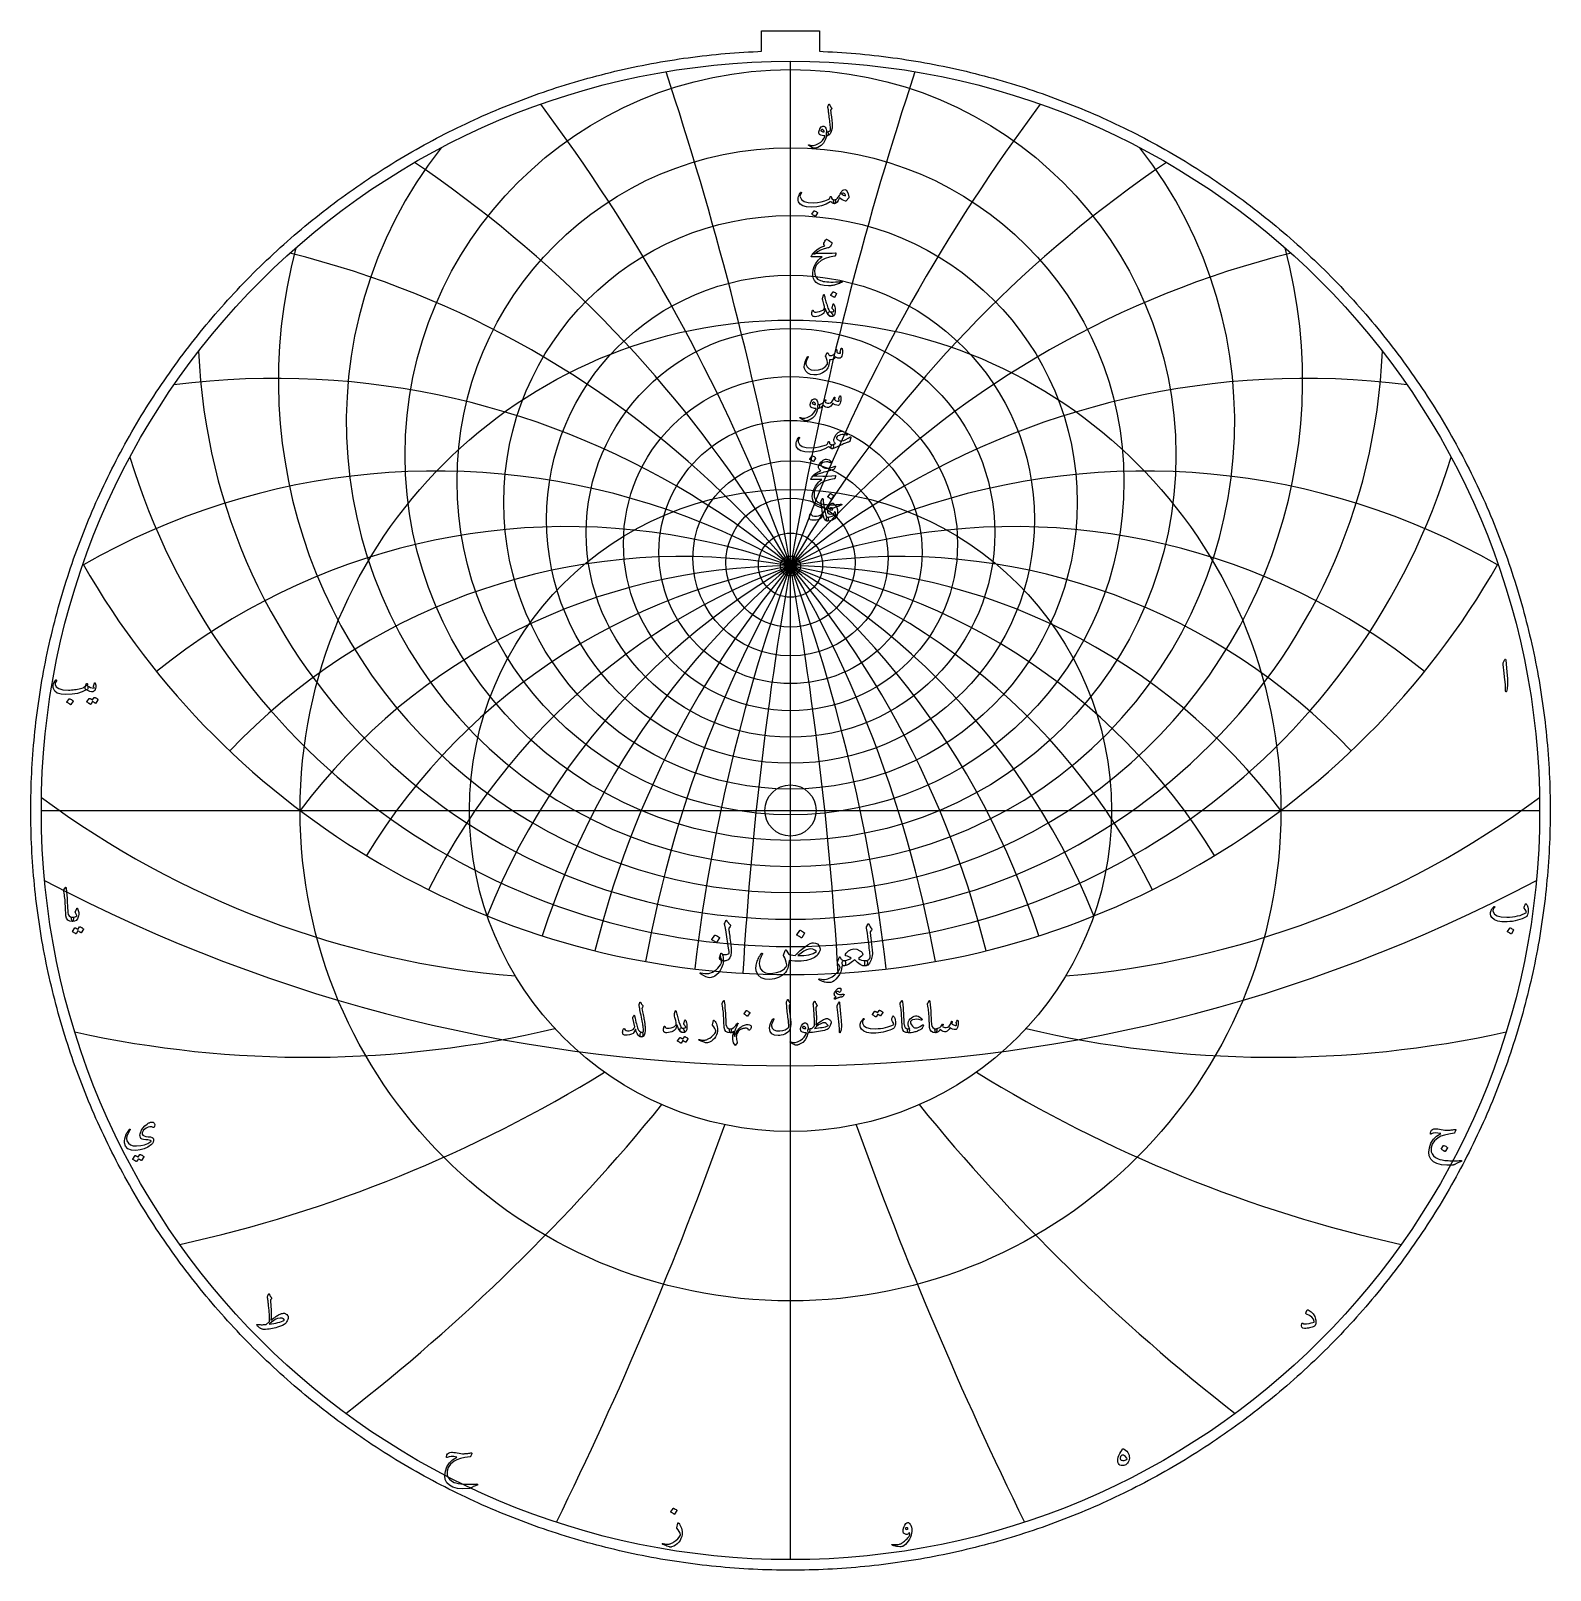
# Model space of a CAD drawing. Header units: millimetres. Extents: x -59 to 59, y -59 to 61.
import ezdxf

# ---------------------------------------------------------------- set-up
doc = ezdxf.new("R2010")
doc.units = ezdxf.units.MM
for name, color, linetype in [('CUT_INNER', 6, 'Continuous'), ('CUT_OUTER', 1, 'Continuous'), ('ENGRAVE', 7, 'Continuous'), ('ENGRAVE_FINE', 8, 'Continuous'), ('TEXT', 5, 'Continuous')]:
    doc.layers.add(name, color=color, linetype=linetype)

msp = doc.modelspace()

# ---------------------------------------------------------------- linework, layer by layer
at = {"layer": 'CUT_INNER'}
msp.add_circle((0, 0), 2, dxfattribs=at)
at = {"layer": 'CUT_OUTER'}
msp.add_lwpolyline([(59.3239, -0.364), (59.3205, -0.728), (59.3149, -1.092), (59.3071, -1.4559), (59.2971, -1.8198), (59.2848, -2.1836), (59.2703, -2.5473), (59.2535, -2.9109), (59.2346, -3.2745), (59.2134, -3.6379), (59.1899, -4.0011), (59.1643, -4.3642), (59.1364, -4.7272), (59.1062, -5.0899), (59.0739, -5.4525), (59.0393, -5.8149), (59.0025, -6.177), (58.9635, -6.5389), (58.9223, -6.9006), (58.8788, -7.262), (58.8332, -7.6232), (58.7853, -7.984), (58.7352, -8.3446), (58.6829, -8.7048), (58.6284, -9.0647), (58.5717, -9.4243), (58.5127, -9.7835), (58.4516, -10.1423), (58.3883, -10.5008), (58.3227, -10.8588), (58.255, -11.2165), (58.1851, -11.5737), (58.113, -11.9305), (58.0387, -12.2869), (57.9622, -12.6428), (57.8835, -12.9982), (57.8027, -13.3531), (57.7197, -13.7075), (57.6345, -14.0614), (57.5471, -14.4148), (57.4576, -14.7676), (57.3659, -15.1199), (57.272, -15.4716), (57.176, -15.8227), (57.0779, -16.1733), (56.9775, -16.5232), (56.8751, -16.8725), (56.7705, -17.2211), (56.6637, -17.5692), (56.5549, -17.9165), (56.4439, -18.2632), (56.3308, -18.6092), (56.2155, -18.9545), (56.0982, -19.299), (55.9787, -19.6429), (55.8571, -19.986), (55.7334, -20.3283), (55.6076, -20.6699), (55.4798, -21.0108), (55.3498, -21.3508), (55.2177, -21.69), (55.0836, -22.0284), (54.9474, -22.366), (54.8092, -22.7027), (54.6688, -23.0386), (54.5264, -23.3736), (54.382, -23.7077), (54.2355, -24.0409), (54.087, -24.3733), (53.9364, -24.7047), (53.7838, -25.0352), (53.6292, -25.3647), (53.4725, -25.6933), (53.3139, -26.0209), (53.1532, -26.3475), (52.9905, -26.6732), (52.8259, -26.9978), (52.6592, -27.3215), (52.4906, -27.6441), (52.32, -27.9656), (52.1474, -28.2861), (51.9729, -28.6056), (51.7964, -28.9239), (51.6179, -29.2412), (51.4375, -29.5574), (51.2552, -29.8724), (51.0709, -30.1863), (50.8847, -30.4991), (50.6967, -30.8108), (50.5066, -31.1213), (50.3147, -31.4306), (50.1209, -31.7387), (49.9252, -32.0457), (49.7277, -32.3514), (49.5282, -32.6559), (49.3269, -32.9592), (49.1238, -33.2612), (48.9188, -33.562), (48.7119, -33.8616), (48.5032, -34.1598), (48.2927, -34.4568), (48.0804, -34.7525), (47.8662, -35.0468), (47.6503, -35.3399), (47.4325, -35.6316), (47.213, -35.9219), (46.9917, -36.211), (46.7687, -36.4986), (46.5438, -36.7849), (46.3172, -37.0698), (46.0889, -37.3533), (45.8588, -37.6354), (45.6271, -37.9161), (45.3935, -38.1953), (45.1583, -38.4731), (44.9214, -38.7495), (44.6828, -39.0244), (44.4425, -39.2978), (44.2006, -39.5698), (43.9569, -39.8402), (43.7116, -40.1092), (43.4647, -40.3767), (43.2161, -40.6426), (42.966, -40.907), (42.7141, -41.1699), (42.4607, -41.4312), (42.2057, -41.6909), (41.9491, -41.9491), (41.6909, -42.2057), (41.4312, -42.4607), (41.1699, -42.7141), (40.907, -42.966), (40.6426, -43.2161), (40.3767, -43.4647), (40.1092, -43.7116), (39.8402, -43.9569), (39.5698, -44.2006), (39.2978, -44.4425), (39.0244, -44.6828), (38.7495, -44.9214), (38.4731, -45.1583), (38.1953, -45.3935), (37.9161, -45.6271), (37.6354, -45.8588), (37.3533, -46.0889), (37.0698, -46.3172), (36.7849, -46.5438), (36.4986, -46.7687), (36.211, -46.9917), (35.9219, -47.213), (35.6316, -47.4325), (35.3399, -47.6503), (35.0468, -47.8662), (34.7525, -48.0804), (34.4568, -48.2927), (34.1598, -48.5032), (33.8616, -48.7119), (33.562, -48.9188), (33.2612, -49.1238), (32.9592, -49.3269), (32.6559, -49.5282), (32.3514, -49.7277), (32.0457, -49.9252), (31.7387, -50.1209), (31.4306, -50.3147), (31.1213, -50.5066), (30.8108, -50.6967), (30.4991, -50.8847), (30.1863, -51.0709), (29.8724, -51.2552), (29.5574, -51.4375), (29.2412, -51.6179), (28.9239, -51.7964), (28.6056, -51.9729), (28.2861, -52.1474), (27.9656, -52.32), (27.6441, -52.4906), (27.3215, -52.6592), (26.9978, -52.8259), (26.6732, -52.9905), (26.3475, -53.1532), (26.0209, -53.3139), (25.6933, -53.4725), (25.3647, -53.6292), (25.0352, -53.7838), (24.7047, -53.9364), (24.3733, -54.087), (24.0409, -54.2355), (23.7077, -54.382), (23.3736, -54.5264), (23.0386, -54.6688), (22.7027, -54.8092), (22.366, -54.9474), (22.0284, -55.0836), (21.69, -55.2177), (21.3508, -55.3498), (21.0108, -55.4798), (20.6699, -55.6076), (20.3283, -55.7334), (19.986, -55.8571), (19.6429, -55.9787), (19.299, -56.0982), (18.9545, -56.2155), (18.6092, -56.3308), (18.2632, -56.4439), (17.9165, -56.5549), (17.5692, -56.6637), (17.2211, -56.7705), (16.8725, -56.8751), (16.5232, -56.9775), (16.1733, -57.0779), (15.8227, -57.176), (15.4716, -57.272), (15.1199, -57.3659), (14.7676, -57.4576), (14.4148, -57.5471), (14.0614, -57.6345), (13.7075, -57.7197), (13.3531, -57.8027), (12.9982, -57.8835), (12.6428, -57.9622), (12.2869, -58.0387), (11.9305, -58.113), (11.5737, -58.1851), (11.2165, -58.255), (10.8588, -58.3227), (10.5008, -58.3883), (10.1423, -58.4516), (9.7835, -58.5127), (9.4243, -58.5717), (9.0647, -58.6284), (8.7048, -58.6829), (8.3446, -58.7352), (7.984, -58.7853), (7.6232, -58.8332), (7.262, -58.8788), (6.9006, -58.9223), (6.5389, -58.9635), (6.177, -59.0025), (5.8149, -59.0393), (5.4525, -59.0739), (5.0899, -59.1062), (4.7272, -59.1364), (4.3642, -59.1643), (4.0011, -59.1899), (3.6379, -59.2134), (3.2745, -59.2346), (2.9109, -59.2535), (2.5473, -59.2703), (2.1836, -59.2848), (1.8198, -59.2971), (1.4559, -59.3071), (1.092, -59.3149), (0.728, -59.3205), (0.364, -59.3239), (0, -59.325), (-0.364, -59.3239), (-0.728, -59.3205), (-1.092, -59.3149), (-1.4559, -59.3071), (-1.8198, -59.2971), (-2.1836, -59.2848), (-2.5473, -59.2703), (-2.9109, -59.2535), (-3.2745, -59.2346), (-3.6379, -59.2134), (-4.0011, -59.1899), (-4.3642, -59.1643), (-4.7272, -59.1364), (-5.0899, -59.1062), (-5.4525, -59.0739), (-5.8149, -59.0393), (-6.177, -59.0025), (-6.5389, -58.9635), (-6.9006, -58.9223), (-7.262, -58.8788), (-7.6232, -58.8332), (-7.984, -58.7853), (-8.3446, -58.7352), (-8.7048, -58.6829), (-9.0647, -58.6284), (-9.4243, -58.5717), (-9.7835, -58.5127), (-10.1423, -58.4516), (-10.5008, -58.3883), (-10.8588, -58.3227), (-11.2165, -58.255), (-11.5737, -58.1851), (-11.9305, -58.113), (-12.2869, -58.0387), (-12.6428, -57.9622), (-12.9982, -57.8835), (-13.3531, -57.8027), (-13.7075, -57.7197), (-14.0614, -57.6345), (-14.4148, -57.5471), (-14.7676, -57.4576), (-15.1199, -57.3659), (-15.4716, -57.272), (-15.8227, -57.176), (-16.1733, -57.0779), (-16.5232, -56.9775), (-16.8725, -56.8751), (-17.2211, -56.7705), (-17.5692, -56.6637), (-17.9165, -56.5549), (-18.2632, -56.4439), (-18.6092, -56.3308), (-18.9545, -56.2155), (-19.299, -56.0982), (-19.6429, -55.9787), (-19.986, -55.8571), (-20.3283, -55.7334), (-20.6699, -55.6076), (-21.0108, -55.4798), (-21.3508, -55.3498), (-21.69, -55.2177), (-22.0284, -55.0836), (-22.366, -54.9474), (-22.7027, -54.8092), (-23.0386, -54.6688), (-23.3736, -54.5264), (-23.7077, -54.382), (-24.0409, -54.2355), (-24.3733, -54.087), (-24.7047, -53.9364), (-25.0352, -53.7838), (-25.3647, -53.6292), (-25.6933, -53.4725), (-26.0209, -53.3139), (-26.3475, -53.1532), (-26.6732, -52.9905), (-26.9978, -52.8259), (-27.3215, -52.6592), (-27.6441, -52.4906), (-27.9656, -52.32), (-28.2861, -52.1474), (-28.6056, -51.9729), (-28.9239, -51.7964), (-29.2412, -51.6179), (-29.5574, -51.4375), (-29.8724, -51.2552), (-30.1863, -51.0709), (-30.4991, -50.8847), (-30.8108, -50.6967), (-31.1213, -50.5066), (-31.4306, -50.3147), (-31.7387, -50.1209), (-32.0457, -49.9252), (-32.3514, -49.7277), (-32.6559, -49.5282), (-32.9592, -49.3269), (-33.2612, -49.1238), (-33.562, -48.9188), (-33.8616, -48.7119), (-34.1598, -48.5032), (-34.4568, -48.2927), (-34.7525, -48.0804), (-35.0468, -47.8662), (-35.3399, -47.6503), (-35.6316, -47.4325), (-35.9219, -47.213), (-36.211, -46.9917), (-36.4986, -46.7687), (-36.7849, -46.5438), (-37.0698, -46.3172), (-37.3533, -46.0889), (-37.6354, -45.8588), (-37.9161, -45.6271), (-38.1953, -45.3935), (-38.4731, -45.1583), (-38.7495, -44.9214), (-39.0244, -44.6828), (-39.2978, -44.4425), (-39.5698, -44.2006), (-39.8402, -43.9569), (-40.1092, -43.7116), (-40.3767, -43.4647), (-40.6426, -43.2161), (-40.907, -42.966), (-41.1699, -42.7141), (-41.4312, -42.4607), (-41.6909, -42.2057), (-41.9491, -41.9491), (-42.2057, -41.6909), (-42.4607, -41.4312), (-42.7141, -41.1699), (-42.966, -40.907), (-43.2161, -40.6426), (-43.4647, -40.3767), (-43.7116, -40.1092), (-43.9569, -39.8402), (-44.2006, -39.5698), (-44.4425, -39.2978), (-44.6828, -39.0244), (-44.9214, -38.7495), (-45.1583, -38.4731), (-45.3935, -38.1953), (-45.6271, -37.9161), (-45.8588, -37.6354), (-46.0889, -37.3533), (-46.3172, -37.0698), (-46.5438, -36.7849), (-46.7687, -36.4986), (-46.9917, -36.211), (-47.213, -35.9219), (-47.4325, -35.6316), (-47.6503, -35.3399), (-47.8662, -35.0468), (-48.0804, -34.7525), (-48.2927, -34.4568), (-48.5032, -34.1598), (-48.7119, -33.8616), (-48.9188, -33.562), (-49.1238, -33.2612), (-49.3269, -32.9592), (-49.5282, -32.6559), (-49.7277, -32.3514), (-49.9252, -32.0457), (-50.1209, -31.7387), (-50.3147, -31.4306), (-50.5066, -31.1213), (-50.6967, -30.8108), (-50.8847, -30.4991), (-51.0709, -30.1863), (-51.2552, -29.8724), (-51.4375, -29.5574), (-51.6179, -29.2412), (-51.7964, -28.9239), (-51.9729, -28.6056), (-52.1474, -28.2861), (-52.32, -27.9656), (-52.4906, -27.6441), (-52.6592, -27.3215), (-52.8259, -26.9978), (-52.9905, -26.6732), (-53.1532, -26.3475), (-53.3139, -26.0209), (-53.4725, -25.6933), (-53.6292, -25.3647), (-53.7838, -25.0352), (-53.9364, -24.7047), (-54.087, -24.3733), (-54.2355, -24.0409), (-54.382, -23.7077), (-54.5264, -23.3736), (-54.6688, -23.0386), (-54.8092, -22.7027), (-54.9474, -22.366), (-55.0836, -22.0284), (-55.2177, -21.69), (-55.3498, -21.3508), (-55.4798, -21.0108), (-55.6076, -20.6699), (-55.7334, -20.3283), (-55.8571, -19.986), (-55.9787, -19.6429), (-56.0982, -19.299), (-56.2155, -18.9545), (-56.3308, -18.6092), (-56.4439, -18.2632), (-56.5549, -17.9165), (-56.6637, -17.5692), (-56.7705, -17.2211), (-56.8751, -16.8725), (-56.9775, -16.5232), (-57.0779, -16.1733), (-57.176, -15.8227), (-57.272, -15.4716), (-57.3659, -15.1199), (-57.4576, -14.7676), (-57.5471, -14.4148), (-57.6345, -14.0614), (-57.7197, -13.7075), (-57.8027, -13.3531), (-57.8835, -12.9982), (-57.9622, -12.6428), (-58.0387, -12.2869), (-58.113, -11.9305), (-58.1851, -11.5737), (-58.255, -11.2165), (-58.3227, -10.8588), (-58.3883, -10.5008), (-58.4516, -10.1423), (-58.5127, -9.7835), (-58.5717, -9.4243), (-58.6284, -9.0647), (-58.6829, -8.7048), (-58.7352, -8.3446), (-58.7853, -7.984), (-58.8332, -7.6232), (-58.8788, -7.262), (-58.9223, -6.9006), (-58.9635, -6.5389), (-59.0025, -6.177), (-59.0393, -5.8149), (-59.0739, -5.4525), (-59.1062, -5.0899), (-59.1364, -4.7272), (-59.1643, -4.3642), (-59.1899, -4.0011), (-59.2134, -3.6379), (-59.2346, -3.2745), (-59.2535, -2.9109), (-59.2703, -2.5473), (-59.2848, -2.1836), (-59.2971, -1.8198), (-59.3071, -1.4559), (-59.3149, -1.092), (-59.3205, -0.728), (-59.3239, -0.364), (-59.325, 0), (-59.3239, 0.364), (-59.3205, 0.728), (-59.3149, 1.092), (-59.3071, 1.4559), (-59.2971, 1.8198), (-59.2848, 2.1836), (-59.2703, 2.5473), (-59.2535, 2.9109), (-59.2346, 3.2745), (-59.2134, 3.6379), (-59.1899, 4.0011), (-59.1643, 4.3642), (-59.1364, 4.7272), (-59.1062, 5.0899), (-59.0739, 5.4525), (-59.0393, 5.8149), (-59.0025, 6.177), (-58.9635, 6.5389), (-58.9223, 6.9006), (-58.8788, 7.262), (-58.8332, 7.6232), (-58.7853, 7.984), (-58.7352, 8.3446), (-58.6829, 8.7048), (-58.6284, 9.0647), (-58.5717, 9.4243), (-58.5127, 9.7835), (-58.4516, 10.1423), (-58.3883, 10.5008), (-58.3227, 10.8588), (-58.255, 11.2165), (-58.1851, 11.5737), (-58.113, 11.9305), (-58.0387, 12.2869), (-57.9622, 12.6428), (-57.8835, 12.9982), (-57.8027, 13.3531), (-57.7197, 13.7075), (-57.6345, 14.0614), (-57.5471, 14.4148), (-57.4576, 14.7676), (-57.3659, 15.1199), (-57.272, 15.4716), (-57.176, 15.8227), (-57.0779, 16.1733), (-56.9775, 16.5232), (-56.8751, 16.8725), (-56.7705, 17.2211), (-56.6637, 17.5692), (-56.5549, 17.9165), (-56.4439, 18.2632), (-56.3308, 18.6092), (-56.2155, 18.9545), (-56.0982, 19.299), (-55.9787, 19.6429), (-55.8571, 19.986), (-55.7334, 20.3283), (-55.6076, 20.6699), (-55.4798, 21.0108), (-55.3498, 21.3508), (-55.2177, 21.69), (-55.0836, 22.0284), (-54.9474, 22.366), (-54.8092, 22.7027), (-54.6688, 23.0386), (-54.5264, 23.3736), (-54.382, 23.7077), (-54.2355, 24.0409), (-54.087, 24.3733), (-53.9364, 24.7047), (-53.7838, 25.0352), (-53.6292, 25.3647), (-53.4725, 25.6933), (-53.3139, 26.0209), (-53.1532, 26.3475), (-52.9905, 26.6732), (-52.8259, 26.9978), (-52.6592, 27.3215), (-52.4906, 27.6441), (-52.32, 27.9656), (-52.1474, 28.2861), (-51.9729, 28.6056), (-51.7964, 28.9239), (-51.6179, 29.2412), (-51.4375, 29.5574), (-51.2552, 29.8724), (-51.0709, 30.1863), (-50.8847, 30.4991), (-50.6967, 30.8108), (-50.5066, 31.1213), (-50.3147, 31.4306), (-50.1209, 31.7387), (-49.9252, 32.0457), (-49.7277, 32.3514), (-49.5282, 32.6559), (-49.3269, 32.9592), (-49.1238, 33.2612), (-48.9188, 33.562), (-48.7119, 33.8616), (-48.5032, 34.1598), (-48.2927, 34.4568), (-48.0804, 34.7525), (-47.8662, 35.0468), (-47.6503, 35.3399), (-47.4325, 35.6316), (-47.213, 35.9219), (-46.9917, 36.211), (-46.7687, 36.4986), (-46.5438, 36.7849), (-46.3172, 37.0698), (-46.0889, 37.3533), (-45.8588, 37.6354), (-45.6271, 37.9161), (-45.3935, 38.1953), (-45.1583, 38.4731), (-44.9214, 38.7495), (-44.6828, 39.0244), (-44.4425, 39.2978), (-44.2006, 39.5698), (-43.9569, 39.8402), (-43.7116, 40.1092), (-43.4647, 40.3767), (-43.2161, 40.6426), (-42.966, 40.907), (-42.7141, 41.1699), (-42.4607, 41.4312), (-42.2057, 41.6909), (-41.9491, 41.9491), (-41.6909, 42.2057), (-41.4312, 42.4607), (-41.1699, 42.7141), (-40.907, 42.966), (-40.6426, 43.2161), (-40.3767, 43.4647), (-40.1092, 43.7116), (-39.8402, 43.9569), (-39.5698, 44.2006), (-39.2978, 44.4425), (-39.0244, 44.6828), (-38.7495, 44.9214), (-38.4731, 45.1583), (-38.1953, 45.3935), (-37.9161, 45.6271), (-37.6354, 45.8588), (-37.3533, 46.0889), (-37.0698, 46.3172), (-36.7849, 46.5438), (-36.4986, 46.7687), (-36.211, 46.9917), (-35.9219, 47.213), (-35.6316, 47.4325), (-35.3399, 47.6503), (-35.0468, 47.8662), (-34.7525, 48.0804), (-34.4568, 48.2927), (-34.1598, 48.5032), (-33.8616, 48.7119), (-33.562, 48.9188), (-33.2612, 49.1238), (-32.9592, 49.3269), (-32.6559, 49.5282), (-32.3514, 49.7277), (-32.0457, 49.9252), (-31.7387, 50.1209), (-31.4306, 50.3147), (-31.1213, 50.5066), (-30.8108, 50.6967), (-30.4991, 50.8847), (-30.1863, 51.0709), (-29.8724, 51.2552), (-29.5574, 51.4375), (-29.2412, 51.6179), (-28.9239, 51.7964), (-28.6056, 51.9729), (-28.2861, 52.1474), (-27.9656, 52.32), (-27.6441, 52.4906), (-27.3215, 52.6592), (-26.9978, 52.8259), (-26.6732, 52.9905), (-26.3475, 53.1532), (-26.0209, 53.3139), (-25.6933, 53.4725), (-25.3647, 53.6292), (-25.0352, 53.7838), (-24.7047, 53.9364), (-24.3733, 54.087), (-24.0409, 54.2355), (-23.7077, 54.382), (-23.3736, 54.5264), (-23.0386, 54.6688), (-22.7027, 54.8092), (-22.366, 54.9474), (-22.0284, 55.0836), (-21.69, 55.2177), (-21.3508, 55.3498), (-21.0108, 55.4798), (-20.6699, 55.6076), (-20.3283, 55.7334), (-19.986, 55.8571), (-19.6429, 55.9787), (-19.299, 56.0982), (-18.9545, 56.2155), (-18.6092, 56.3308), (-18.2632, 56.4439), (-17.9165, 56.5549), (-17.5692, 56.6637), (-17.2211, 56.7705), (-16.8725, 56.8751), (-16.5232, 56.9775), (-16.1733, 57.0779), (-15.8227, 57.176), (-15.4716, 57.272), (-15.1199, 57.3659), (-14.7676, 57.4576), (-14.4148, 57.5471), (-14.0614, 57.6345), (-13.7075, 57.7197), (-13.3531, 57.8027), (-12.9982, 57.8835), (-12.6428, 57.9622), (-12.2869, 58.0387), (-11.9305, 58.113), (-11.5737, 58.1851), (-11.2165, 58.255), (-10.8588, 58.3227), (-10.5008, 58.3883), (-10.1423, 58.4516), (-9.7835, 58.5127), (-9.4243, 58.5717), (-9.0647, 58.6284), (-8.7048, 58.6829), (-8.3446, 58.7352), (-7.984, 58.7853), (-7.6232, 58.8332), (-7.262, 58.8788), (-6.9006, 58.9223), (-6.5389, 58.9635), (-6.177, 59.0025), (-5.8149, 59.0393), (-5.4525, 59.0739), (-5.0899, 59.1062), (-4.7272, 59.1364), (-4.3642, 59.1643), (-4.0011, 59.1899), (-3.6379, 59.2134), (-3.2745, 59.2346), (-2.9109, 59.2535), (-2.5473, 59.2703), (-2.275, 59.2812), (-2.275, 60.885), (2.275, 60.885), (2.275, 59.2812), (2.5473, 59.2703), (2.9109, 59.2535), (3.2745, 59.2346), (3.6379, 59.2134), (4.0011, 59.1899), (4.3642, 59.1643), (4.7272, 59.1364), (5.0899, 59.1062), (5.4525, 59.0739), (5.8149, 59.0393), (6.177, 59.0025), (6.5389, 58.9635), (6.9006, 58.9223), (7.262, 58.8788), (7.6232, 58.8332), (7.984, 58.7853), (8.3446, 58.7352), (8.7048, 58.6829), (9.0647, 58.6284), (9.4243, 58.5717), (9.7835, 58.5127), (10.1423, 58.4516), (10.5008, 58.3883), (10.8588, 58.3227), (11.2165, 58.255), (11.5737, 58.1851), (11.9305, 58.113), (12.2869, 58.0387), (12.6428, 57.9622), (12.9982, 57.8835), (13.3531, 57.8027), (13.7075, 57.7197), (14.0614, 57.6345), (14.4148, 57.5471), (14.7676, 57.4576), (15.1199, 57.3659), (15.4716, 57.272), (15.8227, 57.176), (16.1733, 57.0779), (16.5232, 56.9775), (16.8725, 56.8751), (17.2211, 56.7705), (17.5692, 56.6637), (17.9165, 56.5549), (18.2632, 56.4439), (18.6092, 56.3308), (18.9545, 56.2155), (19.299, 56.0982), (19.6429, 55.9787), (19.986, 55.8571), (20.3283, 55.7334), (20.6699, 55.6076), (21.0108, 55.4798), (21.3508, 55.3498), (21.69, 55.2177), (22.0284, 55.0836), (22.366, 54.9474), (22.7027, 54.8092), (23.0386, 54.6688), (23.3736, 54.5264), (23.7077, 54.382), (24.0409, 54.2355), (24.3733, 54.087), (24.7047, 53.9364), (25.0352, 53.7838), (25.3647, 53.6292), (25.6933, 53.4725), (26.0209, 53.3139), (26.3475, 53.1532), (26.6732, 52.9905), (26.9978, 52.8259), (27.3215, 52.6592), (27.6441, 52.4906), (27.9656, 52.32), (28.2861, 52.1474), (28.6056, 51.9729), (28.9239, 51.7964), (29.2412, 51.6179), (29.5574, 51.4375), (29.8724, 51.2552), (30.1863, 51.0709), (30.4991, 50.8847), (30.8108, 50.6967), (31.1213, 50.5066), (31.4306, 50.3147), (31.7387, 50.1209), (32.0457, 49.9252), (32.3514, 49.7277), (32.6559, 49.5282), (32.9592, 49.3269), (33.2612, 49.1238), (33.562, 48.9188), (33.8616, 48.7119), (34.1598, 48.5032), (34.4568, 48.2927), (34.7525, 48.0804), (35.0468, 47.8662), (35.3399, 47.6503), (35.6316, 47.4325), (35.9219, 47.213), (36.211, 46.9917), (36.4986, 46.7687), (36.7849, 46.5438), (37.0698, 46.3172), (37.3533, 46.0889), (37.6354, 45.8588), (37.9161, 45.6271), (38.1953, 45.3935), (38.4731, 45.1583), (38.7495, 44.9214), (39.0244, 44.6828), (39.2978, 44.4425), (39.5698, 44.2006), (39.8402, 43.9569), (40.1092, 43.7116), (40.3767, 43.4647), (40.6426, 43.2161), (40.907, 42.966), (41.1699, 42.7141), (41.4312, 42.4607), (41.6909, 42.2057), (41.9491, 41.9491), (42.2057, 41.6909), (42.4607, 41.4312), (42.7141, 41.1699), (42.966, 40.907), (43.2161, 40.6426), (43.4647, 40.3767), (43.7116, 40.1092), (43.9569, 39.8402), (44.2006, 39.5698), (44.4425, 39.2978), (44.6828, 39.0244), (44.9214, 38.7495), (45.1583, 38.4731), (45.3935, 38.1953), (45.6271, 37.9161), (45.8588, 37.6354), (46.0889, 37.3533), (46.3172, 37.0698), (46.5438, 36.7849), (46.7687, 36.4986), (46.9917, 36.211), (47.213, 35.9219), (47.4325, 35.6316), (47.6503, 35.3399), (47.8662, 35.0468), (48.0804, 34.7525), (48.2927, 34.4568), (48.5032, 34.1598), (48.7119, 33.8616), (48.9188, 33.562), (49.1238, 33.2612), (49.3269, 32.9592), (49.5282, 32.6559), (49.7277, 32.3514), (49.9252, 32.0457), (50.1209, 31.7387), (50.3147, 31.4306), (50.5066, 31.1213), (50.6967, 30.8108), (50.8847, 30.4991), (51.0709, 30.1863), (51.2552, 29.8724), (51.4375, 29.5574), (51.6179, 29.2412), (51.7964, 28.9239), (51.9729, 28.6056), (52.1474, 28.2861), (52.32, 27.9656), (52.4906, 27.6441), (52.6592, 27.3215), (52.8259, 26.9978), (52.9905, 26.6732), (53.1532, 26.3475), (53.3139, 26.0209), (53.4725, 25.6933), (53.6292, 25.3647), (53.7838, 25.0352), (53.9364, 24.7047), (54.087, 24.3733), (54.2355, 24.0409), (54.382, 23.7077), (54.5264, 23.3736), (54.6688, 23.0386), (54.8092, 22.7027), (54.9474, 22.366), (55.0836, 22.0284), (55.2177, 21.69), (55.3498, 21.3508), (55.4798, 21.0108), (55.6076, 20.6699), (55.7334, 20.3283), (55.8571, 19.986), (55.9787, 19.6429), (56.0982, 19.299), (56.2155, 18.9545), (56.3308, 18.6092), (56.4439, 18.2632), (56.5549, 17.9165), (56.6637, 17.5692), (56.7705, 17.2211), (56.8751, 16.8725), (56.9775, 16.5232), (57.0779, 16.1733), (57.176, 15.8227), (57.272, 15.4716), (57.3659, 15.1199), (57.4576, 14.7676), (57.5471, 14.4148), (57.6345, 14.0614), (57.7197, 13.7075), (57.8027, 13.3531), (57.8835, 12.9982), (57.9622, 12.6428), (58.0387, 12.2869), (58.113, 11.9305), (58.1851, 11.5737), (58.255, 11.2165), (58.3227, 10.8588), (58.3883, 10.5008), (58.4516, 10.1423), (58.5127, 9.7835), (58.5717, 9.4243), (58.6284, 9.0647), (58.6829, 8.7048), (58.7352, 8.3446), (58.7853, 7.984), (58.8332, 7.6232), (58.8788, 7.262), (58.9223, 6.9006), (58.9635, 6.5389), (59.0025, 6.177), (59.0393, 5.8149), (59.0739, 5.4525), (59.1062, 5.0899), (59.1364, 4.7272), (59.1643, 4.3642), (59.1899, 4.0011), (59.2134, 3.6379), (59.2346, 3.2745), (59.2535, 2.9109), (59.2703, 2.5473), (59.2848, 2.1836), (59.2971, 1.8198), (59.3071, 1.4559), (59.3149, 1.092), (59.3205, 0.728), (59.3239, 0.364), (59.325, 0)], close=True, dxfattribs=at)
at = {"layer": 'ENGRAVE'}
for points in [[(0, -58.5), (0, 58.5)], [(-58.5, 0), (58.5, 0)], [(0, -58.5), (0, -25.0665)]]:
    msp.add_lwpolyline(points, dxfattribs=at)
for centre, radius in [((0, 0), 58.5), ((0, 27.7565), 30.0986), ((0, 25.7082), 26.0424), ((0, 24.0628), 22.3909), ((0, 22.7386), 19.0514), ((0, 0), 38.2935), ((0, 21.6769), 15.9539), ((0, 20.8351), 13.0442), ((0, 20.1817), 10.2783), ((0, 19.6942), 7.6203), ((0, 0), 25.0665), ((0, 19.3565), 5.0391), ((0, 19.1579), 2.5075), ((0, 19.0924), 0.78)]:
    msp.add_circle(centre, radius, dxfattribs=at)
for centre, radius, start, end in [((0, 30.3232), 34.6862, 141.843716, 38.156284), ((0, 33.5765), 39.9846, 164.9746, 15.0254), ((0, 37.769), 46.2584, 182.363249, 357.636751), ((0, 43.297), 53.9167, 196.927448, 343.072552), ((0, 50.8172), 63.63, 209.748792, 330.251208), ((0, -28.8562), 47.9486, 37, 143), ((0, -28.8562), 47.9486, 37, 143), ((-15.6923, 58.5645), 71.7108, 233.35727, 265.366575), ((15.6923, 58.5645), 71.7108, 274.633425, 306.64273), ((-37.7163, 65.3265), 84.5959, 257.597981, 283.205425), ((37.7163, 65.3265), 84.5959, 256.794575, 282.402019), ((-70.8593, 70.8593), 107.2776, 282.474608, 301.680191), ((70.8593, 70.8593), 107.2776, 238.319809, 257.525392), ((-129.8383, 74.9622), 154.7375, 307.932287, 320.736009), ((129.8383, 74.9622), 154.7375, 219.263991, 232.067713), ((-289.1797, 77.4855), 301.82, 333.841619, 340.24348), ((289.1797, 77.4855), 301.82, 199.75652, 206.158381)]:
    msp.add_arc(centre, radius, start, end, dxfattribs=at)
at = {"layer": 'ENGRAVE_FINE'}
for centre, radius, start, end in [((-271.9302, -28.8562), 276.1252, 3.353515, 18.265516), ((-271.9302, -28.8562), 276.1252, 3.353515, 18.265516), ((271.9302, -28.8562), 276.1252, 161.734484, 176.646485), ((271.9302, -28.8562), 276.1252, 161.734484, 176.646485), ((-131.7378, -28.8562), 140.1924, 6.752866, 36.81557), ((-131.7378, -28.8562), 140.1924, 6.752866, 36.81557), ((131.7378, -28.8562), 140.1924, 143.18443, 173.247134), ((131.7378, -28.8562), 140.1924, 143.18443, 173.247134), ((-83.0495, -28.8562), 95.8973, 10.24626, 55.951318), ((-83.0495, -28.8562), 95.8973, 10.24626, 55.951318), ((83.0495, -28.8562), 95.8973, 124.048682, 169.75374), ((83.0495, -28.8562), 95.8973, 124.048682, 169.75374), ((-57.143, -28.8562), 74.5948, 13.886891, 75.995644), ((-57.143, -28.8562), 74.5948, 13.886891, 75.995644), ((57.143, -28.8562), 74.5948, 104.004356, 166.113109), ((57.143, -28.8562), 74.5948, 104.004356, 166.113109), ((-40.2337, -28.8562), 62.5925, 17.736077, 97.259064), ((-40.2337, -28.8562), 62.5925, 17.736077, 97.259064), ((40.2337, -28.8562), 62.5925, 82.740936, 162.263923), ((40.2337, -28.8562), 62.5925, 82.740936, 162.263923), ((-27.6832, -28.8562), 55.3663, 21.867289, 119.81232), ((-27.6832, -28.8562), 55.3663, 21.867289, 119.81232), ((27.6832, -28.8562), 55.3663, 60.18768, 158.132711), ((27.6832, -28.8562), 55.3663, 60.18768, 158.132711), ((-17.4519, -28.8562), 51.0259, 26.371572, 128.918241), ((-17.4519, -28.8562), 51.0259, 26.371572, 128.918241), ((17.4519, -28.8562), 51.0259, 51.081759, 153.628428), ((17.4519, -28.8562), 51.0259, 51.081759, 153.628428), ((-8.4546, -28.8562), 48.6883, 31.365109, 136.520205), ((-8.4546, -28.8562), 48.6883, 31.365109, 136.520205), ((8.4546, -28.8562), 48.6883, 43.479795, 148.634891), ((8.4546, -28.8562), 48.6883, 43.479795, 148.634891), ((0, 104.4492), 124.3836, 242.077896, 297.922104)]:
    msp.add_arc(centre, radius, start, end, dxfattribs=at)
at = {"layer": 'TEXT'}
for points in [[(2.9234, 54.9636), (2.9468, 55.02), (2.9649, 55.0648), (2.9779, 55.0978), (2.9857, 55.1192), (2.9918, 55.1329), (2.9995, 55.1426), (3.0091, 55.1484), (3.0203, 55.1504), (3.0331, 55.1482), (3.0437, 55.1417), (3.0521, 55.1309), (3.0584, 55.1158), (3.0871, 55.0416), (3.1215, 54.9748), (3.1615, 54.9153), (3.2071, 54.8632), (3.2199, 54.8466), (3.2236, 54.8278), (3.2181, 54.8068), (3.2037, 54.7837), (3.1275, 54.6764), (3.1327, 54.6284), (3.1379, 54.5813), (3.1431, 54.535), (3.1483, 54.4896), (3.1535, 54.445), (3.1587, 54.4014), (3.1639, 54.3585), (3.1691, 54.3166), (3.2169, 53.9282), (3.246, 53.6247), (3.2566, 53.4058), (3.2486, 53.2718), (3.1833, 53.0285), (3.0981, 52.8488), (2.9931, 52.7327), (2.8681, 52.6802), (2.8646, 52.6802), (2.8612, 52.6802), (2.8577, 52.6802), (2.8542, 52.6802), (2.8337, 52.6996), (2.8205, 52.7442), (2.8147, 52.8138), (2.8162, 52.9085), (2.8194, 52.9435), (2.8292, 52.9691), (2.8454, 52.9851), (2.8681, 52.9915), (2.9559, 53.0091), (3.0289, 53.0408), (3.0873, 53.0869), (3.131, 53.1472), (3.1281, 53.2197), (3.1228, 53.302), (3.1151, 53.3944), (3.1051, 53.4967), (3.0928, 53.6084), (3.0787, 53.7293), (3.0626, 53.8593), (3.0445, 53.9983), (3.0279, 54.135), (3.0125, 54.2578), (2.9985, 54.3668), (2.9857, 54.4619), (2.9747, 54.5432), (2.9658, 54.6107), (2.9591, 54.6643), (2.9546, 54.7041), (2.92, 54.9013), (2.9189, 54.9207), (2.9191, 54.9376), (2.9206, 54.9519), (2.9234, 54.9636)], [(2.7989, 52.6421), (2.7178, 52.3573), (2.5818, 52.1188), (2.3909, 51.9266), (2.145, 51.7807), (2.1106, 51.7658), (2.0767, 51.7525), (2.0432, 51.7408), (2.0101, 51.7305), (1.9776, 51.7219), (1.9461, 51.7154), (1.9154, 51.7107), (1.8855, 51.708), (1.8111, 51.7186), (1.7125, 51.7573), (1.5897, 51.8241), (1.4427, 51.919), (1.4269, 51.9327), (1.4176, 51.9459), (1.4148, 51.9586), (1.4185, 51.9709), (1.4267, 51.9804), (1.4375, 51.9848), (1.4509, 51.9839), (1.4669, 51.9779), (1.6198, 51.9283), (1.7912, 51.9286), (1.9813, 51.9785), (2.19, 52.0782), (2.3604, 52.1939), (2.5013, 52.3299), (2.6129, 52.4862), (2.6951, 52.6629), (2.6944, 52.6691), (2.6925, 52.6741), (2.6893, 52.6778), (2.6847, 52.6802), (2.5656, 52.6871), (2.4642, 52.7009), (2.3805, 52.7217), (2.3145, 52.7494), (2.2635, 52.7922), (2.2315, 52.8514), (2.2185, 52.9271), (2.2246, 53.0192), (2.2265, 53.0314), (2.2289, 53.0439), (2.2317, 53.0565), (2.235, 53.0694), (2.2386, 53.0827), (2.2427, 53.0966), (2.2473, 53.1112), (2.2522, 53.1265), (2.2929, 53.2253), (2.3422, 53.3072), (2.4002, 53.3723), (2.4667, 53.4205), (2.5349, 53.4469), (2.5974, 53.4465), (2.6542, 53.4192), (2.7055, 53.3652), (2.7502, 53.2899), (2.7842, 53.2026), (2.8073, 53.1031), (2.8196, 52.9915), (2.8264, 52.9916), (2.833, 52.992), (2.8394, 52.9925), (2.8456, 52.9933), (2.8517, 52.994), (2.8581, 52.9946), (2.8647, 52.9949), (2.8715, 52.995), (2.8949, 52.99), (2.913, 52.9751), (2.926, 52.9502), (2.9338, 52.9154), (2.937, 52.8772), (2.9364, 52.8384), (2.9319, 52.7993), (2.9234, 52.7597), (2.9124, 52.7249), (2.9001, 52.7001), (2.8865, 52.6851), (2.8715, 52.6802), (2.8058, 52.6802), (2.8054, 52.6739), (2.8041, 52.6655), (2.8019, 52.6549), (2.7989, 52.6421)], [(2.6328, 53.0296), (2.5965, 53.093), (2.5567, 53.1377), (2.5135, 53.1639), (2.4667, 53.1714), (2.4389, 53.1641), (2.414, 53.1524), (2.3922, 53.1364), (2.3733, 53.1161), (2.3673, 53.1053), (2.3664, 53.0936), (2.3707, 53.0811), (2.3803, 53.0677), (2.4159, 53.0363), (2.4676, 53.0149), (2.5353, 53.0034), (2.619, 53.0019), (2.6276, 53.0036), (2.6328, 53.0088), (2.6345, 53.0175), (2.6328, 53.0296)], [(0.7888, 48.262), (0.8011, 48.2754), (0.8139, 48.281), (0.8271, 48.2788), (0.8407, 48.2689), (0.8511, 48.2559), (0.8545, 48.2412), (0.8511, 48.2248), (0.8407, 48.2066), (0.7879, 48.1249), (0.7542, 48.0492), (0.7395, 47.9796), (0.7438, 47.916), (0.8522, 47.7071), (1.063, 47.5614), (1.3763, 47.4788), (1.7921, 47.4593), (2.1007, 47.482), (2.3967, 47.5294), (2.6802, 47.6014), (2.9511, 47.698), (2.9989, 47.7264), (3.0385, 47.7698), (3.0698, 47.8284), (3.093, 47.9022), (3.1007, 47.9231), (3.1137, 47.9376), (3.1319, 47.9456), (3.1552, 47.9471), (3.1719, 47.94), (3.1838, 47.9255), (3.1909, 47.9037), (3.1933, 47.8745), (3.2095, 47.8023), (3.2547, 47.7482), (3.3289, 47.7123), (3.432, 47.6946), (3.4692, 47.6864), (3.4943, 47.6652), (3.5072, 47.631), (3.5081, 47.5839), (3.4956, 47.4961), (3.4787, 47.4334), (3.4575, 47.3957), (3.432, 47.3832), (3.3561, 47.3932), (3.2841, 47.423), (3.216, 47.4727), (3.1518, 47.5424), (3.1464, 47.5452), (3.1371, 47.5432), (3.1239, 47.5365), (3.1068, 47.5251), (2.7842, 47.3434), (2.4322, 47.2137), (2.0507, 47.1358), (1.6399, 47.1099), (1.2602, 47.1358), (0.9652, 47.2137), (0.7551, 47.3434), (0.6297, 47.5251), (0.6011, 47.6265), (0.5916, 47.73), (0.6011, 47.8358), (0.6297, 47.9437), (0.6682, 48.044), (0.7075, 48.1305), (0.7477, 48.2031), (0.7888, 48.262)], [(4.2346, 48.4834), (4.343, 48.4449), (4.4327, 48.3363), (4.5039, 48.1577), (4.5564, 47.9091), (4.5583, 47.8911), (4.5573, 47.8753), (4.5532, 47.8617), (4.546, 47.8503), (4.3557, 47.6115), (4.3425, 47.5971), (4.3272, 47.5882), (4.3097, 47.5849), (4.29, 47.5873), (4.1607, 47.6314), (4.0392, 47.6877), (3.9254, 47.756), (3.8195, 47.8364), (3.7341, 47.6381), (3.6404, 47.4965), (3.5386, 47.4115), (3.4285, 47.3832), (3.4162, 47.3877), (3.4035, 47.4014), (3.3903, 47.4241), (3.3766, 47.4559), (3.3557, 47.5346), (3.3481, 47.5977), (3.3539, 47.6453), (3.3732, 47.6773), (3.3844, 47.6848), (3.3974, 47.6903), (3.4121, 47.6935), (3.4285, 47.6946), (3.5072, 47.708), (3.5842, 47.7447), (3.6595, 47.8049), (3.733, 47.8883), (3.7652, 47.9368), (3.8134, 48.0163), (3.8776, 48.127), (3.9579, 48.2689), (4.0206, 48.3627), (4.0876, 48.4298), (4.159, 48.47), (4.2346, 48.4834)], [(3.9855, 48.1443), (4.0504, 48.0903), (4.1239, 48.0457), (4.2061, 48.0107), (4.2969, 47.9852), (4.2919, 48.0533), (4.2736, 48.1089), (4.2418, 48.1519), (4.1966, 48.1824), (4.1445, 48.1982), (4.0919, 48.1971), (4.039, 48.1791), (3.9855, 48.1443)], [(1.8371, 46.8262), (1.8414, 46.8305), (1.8475, 46.8331), (1.8553, 46.834), (1.8648, 46.8331), (1.932, 46.8059), (1.9954, 46.7726), (2.0548, 46.7332), (2.1104, 46.6878), (2.1158, 46.6809), (2.1182, 46.674), (2.1175, 46.6671), (2.1139, 46.6601), (1.9513, 46.3972), (1.9452, 46.3909), (1.9374, 46.3894), (1.9279, 46.3927), (1.9167, 46.4007), (1.9069, 46.4076), (1.8916, 46.418), (1.8706, 46.4318), (1.844, 46.4491), (1.8114, 46.4699), (1.7722, 46.4941), (1.7266, 46.5217), (1.6745, 46.5529), (1.6676, 46.5581), (1.6641, 46.5633), (1.6641, 46.5685), (1.6676, 46.5736)], [(2.92, 43.9269), (2.6177, 43.848), (2.3509, 43.7462), (2.1195, 43.6214), (1.9236, 43.4737), (1.8935, 43.451), (1.8656, 43.4382), (1.8399, 43.4354), (1.8163, 43.4426), (1.7889, 43.4752), (1.793, 43.5213), (1.8287, 43.5807), (1.8959, 43.6536), (2.0548, 43.7855), (2.2375, 43.9044), (2.444, 44.0104), (2.6743, 44.1034), (2.6086, 44.2002), (2.5963, 44.2245), (2.5904, 44.2487), (2.5911, 44.2729), (2.5982, 44.2971), (2.6447, 44.3894), (2.6873, 44.4658), (2.726, 44.5261), (2.7608, 44.5704), (2.7831, 44.5914), (2.8049, 44.6024), (2.8263, 44.6035), (2.8473, 44.5946), (2.9691, 44.5259), (3.0713, 44.4614), (3.1541, 44.4013), (3.2175, 44.3455), (3.2298, 44.3276), (3.2357, 44.3049), (3.235, 44.2774), (3.2279, 44.2452), (3.2056, 44.1948), (3.1699, 44.1336), (3.1208, 44.0616), (3.0584, 43.9788), (3.0419, 43.9665), (3.0134, 43.9537), (2.9727, 43.9406), (2.92, 43.9269)], [(2.1035, 43.5256), (2.5474, 43.51), (2.9312, 43.5083), (3.2549, 43.5204), (3.5185, 43.5464), (3.5266, 43.5473), (3.5336, 43.5468), (3.5396, 43.5447), (3.5444, 43.5412), (3.548, 43.5363), (3.5501, 43.5304), (3.5506, 43.5233), (3.5496, 43.5152), (3.5428, 43.4837), (3.5362, 43.4547), (3.5298, 43.4283), (3.5237, 43.4045), (3.5177, 43.3833), (3.512, 43.3647), (3.5065, 43.3487), (3.5012, 43.3353), (3.4899, 43.3139), (3.477, 43.2981), (3.4623, 43.288), (3.4458, 43.2834), (3.0462, 43.211), (2.6985, 43.0975), (2.4027, 42.9429), (2.1588, 42.7472), (2.0356, 42.6064), (1.9461, 42.4574), (1.8903, 42.3002), (1.8682, 42.1348), (1.8894, 41.8751), (1.9737, 41.6634), (2.1212, 41.4997), (2.3318, 41.3841), (2.441, 41.349), (2.561, 41.3201), (2.6918, 41.2971), (2.8335, 41.2803), (2.9857, 41.2692), (3.1483, 41.2638), (3.3213, 41.2641), (3.5047, 41.2699), (3.5698, 41.2736), (3.634, 41.2777), (3.697, 41.2822), (3.7589, 41.2872), (3.8194, 41.2926), (3.8779, 41.2984), (3.9344, 41.3047), (3.989, 41.3114), (4.0057, 41.3123), (4.0176, 41.308), (4.0247, 41.2984), (4.0271, 41.2837), (4.0258, 41.2667), (4.0219, 41.2535), (4.0154, 41.2442), (4.0063, 41.2388), (3.9086, 41.1975), (3.816, 41.1601), (3.7287, 41.1265), (3.6465, 41.0969), (3.5697, 41.071), (3.4986, 41.0485), (3.4331, 41.0294), (3.3732, 41.0139), (3.3169, 41.0024), (3.262, 40.9923), (3.2087, 40.9834), (3.157, 40.9758), (3.1065, 40.97), (3.0571, 40.9663), (3.0087, 40.9648), (2.9615, 40.9654), (2.6389, 40.9905), (2.3699, 41.045), (2.1545, 41.1289), (1.9928, 41.2422), (1.8741, 41.3838), (1.7912, 41.5493), (1.7443, 41.7385), (1.7333, 41.9515), (1.7672, 42.2157), (1.8483, 42.4721), (1.9766, 42.7208), (2.1519, 42.9617), (2.2205, 43.0345), (2.2981, 43.1044), (2.3848, 43.1712), (2.4806, 43.235), (1.6433, 43.2419), (1.6232, 43.2506), (1.6148, 43.2661), (1.618, 43.2886), (1.633, 43.318), (1.6611, 43.3608), (1.6866, 43.3993), (1.7095, 43.4335), (1.7298, 43.4633), (1.7476, 43.4886), (1.7627, 43.5092), (1.7752, 43.525), (1.7852, 43.536), (1.8077, 43.5379), (1.8682, 43.5368), (1.9668, 43.5327), (2.1035, 43.5256)], [(2.6518, 40.2003), (2.6717, 40.1096), (2.6934, 40.0174), (2.7167, 39.9236), (2.7418, 39.8284), (2.7686, 39.7312), (2.7971, 39.6316), (2.8274, 39.5296), (2.8594, 39.4253), (2.9241, 39.2376), (2.9831, 39.0966), (3.0365, 39.0024), (3.0843, 38.9548), (3.126, 38.9265), (3.1682, 38.8865), (3.2108, 38.8348), (3.2538, 38.7714), (3.2945, 38.6929), (3.3057, 38.6339), (3.2876, 38.5943), (3.24, 38.5742), (3.0862, 38.5898), (2.9502, 38.6919), (2.832, 38.8804), (2.7314, 39.1555), (2.7293, 39.16), (2.7262, 39.1632), (2.7223, 39.1652), (2.7176, 39.1658), (2.7141, 39.1652), (2.7107, 39.1632), (2.7072, 39.16), (2.7037, 39.1555), (2.694, 39.1109), (2.6821, 39.0638), (2.6681, 39.014), (2.6518, 38.9617), (2.6341, 38.9122), (2.6155, 38.8709), (2.5961, 38.8378), (2.5757, 38.813), (2.5026, 38.7492), (2.4114, 38.6927), (2.302, 38.6436), (2.1744, 38.6019), (2.0447, 38.571), (1.9322, 38.5578), (1.8371, 38.5623), (1.7592, 38.5846), (1.6926, 38.6404), (1.6624, 38.7386), (1.6684, 38.8791), (1.7108, 39.0621), (1.7149, 39.0681), (1.7203, 39.0724), (1.727, 39.075), (1.735, 39.0759), (1.7445, 39.0748), (1.7523, 39.0716), (1.7584, 39.0662), (1.7627, 39.0586), (1.7791, 39.0203), (1.7973, 38.9885), (1.8172, 38.9632), (1.8388, 38.9444), (1.9063, 38.9193), (1.998, 38.9133), (2.1139, 38.9263), (2.254, 38.9583), (2.4034, 39.0063), (2.5195, 39.0603), (2.6023, 39.1204), (2.6518, 39.1866), (2.6601, 39.2536), (2.6467, 39.3682), (2.6116, 39.5304), (2.555, 39.7401), (2.5277, 39.8506), (2.5117, 39.9399), (2.507, 40.0081), (2.5135, 40.055), (2.5792, 40.2418), (2.5863, 40.2615), (2.5939, 40.2755), (2.6019, 40.284), (2.6103, 40.2868), (2.6207, 40.2814), (2.6311, 40.2652), (2.6415, 40.2381), (2.6518, 40.2003)], [(3.3196, 40.4978), (3.3239, 40.5021), (3.3299, 40.5047), (3.3377, 40.5056), (3.3472, 40.5047), (3.4145, 40.4775), (3.4778, 40.4442), (3.5373, 40.4048), (3.5929, 40.3594), (3.5983, 40.3525), (3.6007, 40.3456), (3.6, 40.3387), (3.5963, 40.3318), (3.4337, 40.0688), (3.4277, 40.0625), (3.4199, 40.061), (3.4104, 40.0643), (3.3991, 40.0723), (3.3894, 40.0792), (3.3741, 40.0896), (3.3531, 40.1034), (3.3265, 40.1207), (3.2938, 40.1415), (3.2547, 40.1657), (3.2091, 40.1934), (3.157, 40.2245), (3.15, 40.2297), (3.1466, 40.2349), (3.1466, 40.2401), (3.15, 40.2453)], [(3.3507, 39.0828), (3.3304, 39.1168), (3.3109, 39.1459), (3.2923, 39.1704), (3.2746, 39.1901), (3.2618, 39.2069), (3.2547, 39.2264), (3.2532, 39.2484), (3.2573, 39.2731), (3.3299, 39.536), (3.3401, 39.5589), (3.3533, 39.5654), (3.3695, 39.5555), (3.3888, 39.5291), (3.4177, 39.4731), (3.4424, 39.4054), (3.4627, 39.3261), (3.4787, 39.235), (3.488, 39.1477), (3.4917, 39.0621), (3.4897, 38.9782), (3.4822, 38.896), (3.4698, 38.8244), (3.4536, 38.7619), (3.4335, 38.7085), (3.4095, 38.6642), (3.3799, 38.6313), (3.3395, 38.6054), (3.2882, 38.5863), (3.2261, 38.5742), (3.1626, 38.5719), (3.1033, 38.582), (3.0484, 38.6047), (2.9978, 38.64), (2.9587, 38.6847), (2.9381, 38.736), (2.9362, 38.7937), (2.9528, 38.8579), (2.9794, 38.9105), (3.0108, 38.9436), (3.0469, 38.9572), (3.0878, 38.9513), (3.182, 38.9286), (3.2642, 38.9263), (3.3343, 38.9442), (3.3922, 38.9825), (3.3935, 38.9926), (3.387, 39.0128), (3.3728, 39.0428), (3.3507, 39.0828)], [(3.9475, 36.0646), (3.9535, 36.0797), (3.9613, 36.0905), (3.9708, 36.097), (3.9821, 36.0992), (3.9966, 36.0974), (4.0089, 36.0922), (4.0191, 36.0836), (4.0271, 36.0715), (4.0467, 36.0282), (4.0608, 35.9746), (4.0692, 35.9106), (4.072, 35.8362), (4.0645, 35.7147), (4.0418, 35.5992), (4.0039, 35.4898), (3.951, 35.3865), (3.9328, 35.3616), (3.9129, 35.3424), (3.8913, 35.3287), (3.8679, 35.3207), (3.7834, 35.3153), (3.6923, 35.3303), (3.5948, 35.3655), (3.4908, 35.4211), (3.4032, 35.3011), (3.2997, 35.2213), (3.1801, 35.1817), (3.0445, 35.1824), (3.0401, 35.1094), (3.0337, 35.0392), (3.0254, 34.9719), (3.0151, 34.9073), (3.0029, 34.8451), (2.9887, 34.7849), (2.9726, 34.7267), (2.9546, 34.6703), (2.9126, 34.5687), (2.856, 34.4749), (2.7846, 34.3888), (2.6985, 34.3105), (2.4972, 34.1765), (2.2843, 34.0822), (2.0596, 34.0277), (1.8232, 34.013), (1.5571, 34.0491), (1.3467, 34.1436), (1.1921, 34.2965), (1.0933, 34.5077), (1.0799, 34.5838), (1.0777, 34.6738), (1.0868, 34.7776), (1.1071, 34.8952), (1.1397, 35.0241), (1.1858, 35.1581), (1.2453, 35.2974), (1.3181, 35.4418), (1.324, 35.4509), (1.3311, 35.4574), (1.3395, 35.4613), (1.3493, 35.4626), (1.359, 35.4617), (1.3674, 35.4591), (1.3746, 35.4548), (1.3804, 35.4487), (1.3843, 35.4399), (1.3856, 35.4306), (1.3843, 35.4209), (1.3804, 35.4107), (1.2879, 35.2185), (1.2282, 35.0604), (1.2014, 34.9365), (1.2074, 34.8468), (1.2948, 34.6489), (1.4323, 34.5051), (1.62, 34.4154), (1.8578, 34.3797), (2.1904, 34.4009), (2.4719, 34.4852), (2.7024, 34.6327), (2.8819, 34.8433), (2.8813, 34.9821), (2.8586, 35.1287), (2.8138, 35.2831), (2.747, 35.4453), (2.7386, 35.4617), (2.734, 35.4764), (2.7334, 35.4894), (2.7366, 35.5006), (2.7552, 35.5392), (2.7729, 35.5755), (2.7898, 35.6093), (2.8058, 35.6408), (2.8209, 35.6694), (2.8352, 35.6948), (2.8486, 35.717), (2.8612, 35.7359), (2.8683, 35.7439), (2.8759, 35.7471), (2.8839, 35.7456), (2.8923, 35.7394), (2.8966, 35.7346), (2.9027, 35.7273), (2.9105, 35.7173), (2.92, 35.7048), (2.9308, 35.6896), (2.9425, 35.6719), (2.955, 35.6516), (2.9684, 35.6287), (2.9956, 35.5845), (3.0186, 35.5525), (3.0372, 35.5326), (3.0514, 35.5249), (3.1414, 35.5173), (3.2313, 35.5326), (3.3213, 35.5709), (3.4112, 35.6321), (3.4439, 35.6728), (3.4761, 35.7394), (3.5079, 35.8319), (3.5393, 35.9504), (3.5423, 35.9616), (3.5479, 35.9712), (3.5561, 35.9789), (3.5669, 35.985), (3.5771, 35.9889), (3.5868, 35.9902), (3.5961, 35.9889), (3.605, 35.985), (3.6182, 35.9634), (3.6231, 35.9227), (3.6199, 35.863), (3.6084, 35.7843), (3.6783, 35.7415), (3.7529, 35.7134), (3.8322, 35.7), (3.9164, 35.7013), (3.9153, 35.7266), (3.912, 35.7471), (3.9066, 35.7629), (3.8991, 35.774), (3.8904, 35.7843), (3.8852, 35.7947), (3.8835, 35.8051), (3.8852, 35.8155)], [(2.1191, 31.3515), (2.038, 31.0667), (1.902, 30.8282), (1.711, 30.6359), (1.4652, 30.49), (1.4308, 30.4752), (1.3968, 30.4619), (1.3633, 30.4501), (1.3302, 30.4398), (1.2978, 30.4313), (1.2662, 30.4247), (1.2355, 30.42), (1.2057, 30.4173), (1.1313, 30.4279), (1.0327, 30.4666), (0.9099, 30.5335), (0.7629, 30.6284), (0.7471, 30.642), (0.7378, 30.6552), (0.735, 30.668), (0.7386, 30.6803), (0.7469, 30.6898), (0.7577, 30.6941), (0.7711, 30.6932), (0.7871, 30.6872), (0.94, 30.6377), (1.1114, 30.6379), (1.3015, 30.6878), (1.5101, 30.7875), (1.6805, 30.9032), (1.8215, 31.0392), (1.9331, 31.1956), (2.0153, 31.3722), (2.0146, 31.3785), (2.0127, 31.3835), (2.0094, 31.3871), (2.0049, 31.3895), (1.8857, 31.3964), (1.7843, 31.4103), (1.7006, 31.431), (1.6347, 31.4587), (1.5837, 31.5015), (1.5517, 31.5608), (1.5387, 31.6364), (1.5447, 31.7286), (1.5467, 31.7408), (1.5491, 31.7532), (1.5519, 31.7659), (1.5551, 31.7787), (1.5588, 31.792), (1.5629, 31.806), (1.5675, 31.8206), (1.5724, 31.8358), (1.6131, 31.9346), (1.6624, 32.0166), (1.7203, 32.0817), (1.7869, 32.1299), (1.855, 32.1563), (1.9175, 32.1558), (1.9744, 32.1286), (2.0256, 32.0745), (2.0704, 31.9993), (2.1043, 31.9119), (2.1275, 31.8125), (2.1398, 31.7009), (2.1466, 31.701), (2.1532, 31.7013), (2.1596, 31.7019), (2.1658, 31.7026), (2.1719, 31.7034), (2.1783, 31.7039), (2.1849, 31.7042), (2.1917, 31.7043), (2.2151, 31.6994), (2.2332, 31.6844), (2.2462, 31.6596), (2.254, 31.6248), (2.2572, 31.5865), (2.2566, 31.5478), (2.252, 31.5087), (2.2436, 31.4691), (2.2326, 31.4343), (2.2202, 31.4094), (2.2066, 31.3945), (2.1917, 31.3895), (2.126, 31.3895), (2.1255, 31.3832), (2.1242, 31.3748), (2.1221, 31.3642), (2.1191, 31.3515)], [(1.953, 31.7389), (1.9167, 31.8023), (1.8769, 31.8471), (1.8336, 31.8732), (1.7869, 31.8808), (1.759, 31.8734), (1.7342, 31.8618), (1.7123, 31.8458), (1.6935, 31.8254), (1.6875, 31.8146), (1.6866, 31.8029), (1.6909, 31.7904), (1.7004, 31.777), (1.7361, 31.7456), (1.7878, 31.7242), (1.8555, 31.7128), (1.9391, 31.7113), (1.9478, 31.713), (1.953, 31.7182), (1.9547, 31.7268), (1.953, 31.7389)], [(3.8662, 32.3755), (3.8738, 32.3807), (3.8826, 32.379), (3.8928, 32.3703), (3.9042, 32.3548), (3.9166, 32.3284), (3.9259, 32.2908), (3.9321, 32.2419), (3.9354, 32.1818), (3.9365, 32.1134), (3.9328, 32.0468), (3.9244, 31.982), (3.9112, 31.9188), (3.8727, 31.796), (3.8299, 31.7078), (3.7827, 31.6542), (3.7313, 31.6351), (3.6095, 31.6423), (3.4969, 31.6741), (3.3933, 31.7305), (3.2988, 31.8116), (3.2339, 31.6838), (3.157, 31.5841), (3.0679, 31.5125), (2.9667, 31.4691), (2.8605, 31.4596), (2.753, 31.4864), (2.6443, 31.5495), (2.5342, 31.649), (2.4451, 31.5355), (2.3578, 31.4544), (2.2721, 31.4057), (2.1882, 31.3895), (2.1714, 31.399), (2.1554, 31.4276), (2.1402, 31.4751), (2.126, 31.5417), (2.1208, 31.6075), (2.1294, 31.6559), (2.1519, 31.687), (2.1882, 31.7009), (2.3478, 31.737), (2.4875, 31.8073), (2.6073, 31.9117), (2.7072, 32.0503), (2.7126, 32.0579), (2.7184, 32.0633), (2.7247, 32.0665), (2.7314, 32.0676), (2.7396, 32.0667), (2.747, 32.0641), (2.7535, 32.0598), (2.7591, 32.0538), (2.7623, 32.0352), (2.7548, 32.0036), (2.7364, 31.9591), (2.7072, 31.9015), (2.7455, 31.8572), (2.8049, 31.8246), (2.8856, 31.8036), (2.9874, 31.7943), (3.1144, 31.8209), (3.2253, 31.9076), (3.3202, 32.0544), (3.3991, 32.2613), (3.403, 32.2719), (3.4078, 32.2795), (3.4134, 32.2841), (3.4199, 32.2856), (3.4296, 32.2847), (3.4381, 32.2821), (3.4452, 32.2778), (3.451, 32.2717), (3.4554, 32.2631), (3.4579, 32.2544), (3.4588, 32.2458), (3.4579, 32.2371), (3.4234, 32.0918), (3.4638, 32.0559), (3.5124, 32.0244), (3.5693, 31.9971), (3.6344, 31.9742), (3.6977, 31.9593), (3.746, 31.956), (3.779, 31.9645), (3.797, 31.9846), (3.8028, 32.0153), (3.7996, 32.059), (3.7873, 32.1156), (3.7659, 32.1852), (3.7695, 32.2049), (3.7875, 32.2432), (3.8197, 32.3001), (3.8662, 32.3755)], [(0.6366, 29.1227), (0.6489, 29.1361), (0.6617, 29.1418), (0.6749, 29.1396), (0.6885, 29.1297), (0.6989, 29.1167), (0.7023, 29.102), (0.6989, 29.0855), (0.6885, 29.0674), (0.6357, 28.9856), (0.602, 28.91), (0.5873, 28.8403), (0.5916, 28.7768), (0.6999, 28.5679), (0.9108, 28.4221), (1.2241, 28.3395), (1.6399, 28.3201), (1.9484, 28.3428), (2.2445, 28.3901), (2.5279, 28.4622), (2.7989, 28.5588), (2.8467, 28.5871), (2.8862, 28.6306), (2.9176, 28.6892), (2.9407, 28.7629), (2.9485, 28.7839), (2.9615, 28.7984), (2.9796, 28.8064), (3.003, 28.8079), (3.0196, 28.8008), (3.0315, 28.7863), (3.0387, 28.7644), (3.0411, 28.7352), (3.0573, 28.663), (3.1025, 28.609), (3.1766, 28.5731), (3.2798, 28.5553), (3.317, 28.5471), (3.342, 28.5259), (3.355, 28.4918), (3.3559, 28.4446), (3.3433, 28.3568), (3.3265, 28.2941), (3.3053, 28.2565), (3.2798, 28.244), (3.2039, 28.2539), (3.1319, 28.2838), (3.0638, 28.3335), (2.9995, 28.4031), (2.9941, 28.4059), (2.9848, 28.404), (2.9716, 28.3973), (2.9546, 28.3858), (2.6319, 28.2042), (2.2799, 28.0744), (1.8985, 27.9966), (1.4877, 27.9707), (1.108, 27.9966), (0.813, 28.0744), (0.6028, 28.2042), (0.4774, 28.3858), (0.4489, 28.4872), (0.4394, 28.5908), (0.4489, 28.6965), (0.4774, 28.8044), (0.5159, 28.9048), (0.5553, 28.9913), (0.5955, 29.0639), (0.6366, 29.1227)], [(4.7086, 29.1124), (4.6394, 28.8356), (4.6316, 28.8222), (4.6187, 28.8096), (4.6005, 28.798), (4.5772, 28.7871), (4.5254, 28.7689), (4.4703, 28.7487), (4.4121, 28.7265), (4.3505, 28.7024), (4.2858, 28.6765), (4.2178, 28.6492), (4.1465, 28.6203), (4.072, 28.5899), (3.2763, 28.244), (3.24, 28.252), (3.2106, 28.276), (3.1881, 28.316), (3.1725, 28.372), (3.1699, 28.4314), (3.1864, 28.4818), (3.2218, 28.5231), (3.2763, 28.5553), (3.2831, 28.5585), (3.2966, 28.5644), (3.3169, 28.5732), (3.3438, 28.5848), (3.3772, 28.5989), (3.4169, 28.6155), (3.4628, 28.6344), (3.515, 28.6557), (3.4478, 28.7247), (3.4052, 28.8001), (3.3872, 28.8821), (3.3939, 28.9705), (3.4605, 29.1809), (3.5738, 29.3589), (3.7339, 29.5044), (3.9406, 29.6175), (3.9858, 29.6281), (4.0383, 29.6253), (4.0982, 29.609), (4.1655, 29.5794), (4.2353, 29.539), (4.2995, 29.4938), (4.3581, 29.4438), (4.4111, 29.3891), (4.426, 29.369), (4.4327, 29.3502), (4.4312, 29.3327), (4.4215, 29.3165), (4.4068, 29.3039), (4.3903, 29.2974), (4.3722, 29.297), (4.3523, 29.3026), (4.2487, 29.3353), (4.1386, 29.3502), (4.0221, 29.3474), (3.8991, 29.3269), (3.7877, 29.2936), (3.6993, 29.249), (3.6337, 29.1932), (3.5911, 29.1262), (3.5868, 29.0964), (3.5981, 29.0622), (3.6249, 29.0237), (3.6673, 28.9809), (3.7157, 28.942), (3.7641, 28.9117), (3.8126, 28.8901), (3.861, 28.8771), (4.0061, 28.8734), (4.1611, 28.9039), (4.3261, 28.9686), (4.501, 29.0674), (4.5199, 29.0793), (4.5382, 29.0907), (4.5562, 29.1018), (4.5737, 29.1124), (4.5906, 29.1223), (4.6066, 29.1314), (4.6217, 29.1396), (4.636, 29.1469), (4.6755, 29.1655), (4.7008, 29.166), (4.7119, 29.1482), (4.7086, 29.1124)], [(1.6849, 27.687), (1.6892, 27.6913), (1.6952, 27.6939), (1.703, 27.6948), (1.7125, 27.6939), (1.7798, 27.6666), (1.8431, 27.6333), (1.9026, 27.594), (1.9582, 27.5486), (1.9636, 27.5417), (1.966, 27.5347), (1.9653, 27.5278), (1.9616, 27.5209), (1.799, 27.258), (1.793, 27.2517), (1.7852, 27.2502), (1.7757, 27.2534), (1.7644, 27.2614), (1.7547, 27.2683), (1.7394, 27.2787), (1.7184, 27.2926), (1.6918, 27.3099), (1.6591, 27.3306), (1.62, 27.3548), (1.5744, 27.3825), (1.5223, 27.4137), (1.5153, 27.4188), (1.5119, 27.424), (1.5119, 27.4292), (1.5153, 27.4344)], [(3.5098, 26.8889), (3.5127, 26.8645), (3.4969, 26.8189), (3.4625, 26.752), (3.4095, 26.664), (3.3983, 26.6498), (3.3853, 26.6381), (3.3706, 26.629), (3.3542, 26.6225), (3.1327, 26.5615), (2.9355, 26.5066), (2.7626, 26.4577), (2.6138, 26.4149), (2.4892, 26.3784), (2.3889, 26.3483), (2.3128, 26.3248), (2.2609, 26.3077), (1.8423, 26.1209), (1.8129, 26.1187), (1.7904, 26.1226), (1.7748, 26.1325), (1.7662, 26.1485), (1.7659, 26.1544), (1.7688, 26.1615), (1.7746, 26.1699), (1.7835, 26.1797), (1.8687, 26.2597), (1.9962, 26.344), (2.1662, 26.4327), (2.3785, 26.5256), (2.3208, 26.5749), (2.2721, 26.6225), (2.2326, 26.6684), (2.2021, 26.7125), (2.1833, 26.7607), (2.1787, 26.8189), (2.1885, 26.887), (2.2125, 26.965), (2.2514, 27.0463), (2.3059, 27.1276), (2.3759, 27.2089), (2.4616, 27.2902), (2.5548, 27.3605), (2.6441, 27.4087), (2.7295, 27.4349), (2.811, 27.439), (2.9215, 27.4167), (3.0212, 27.3707), (3.11, 27.3008), (3.1881, 27.2072), (3.195, 27.1955), (3.1985, 27.1847), (3.1985, 27.1748), (3.195, 27.1657), (3.1874, 27.1573), (3.1786, 27.1527), (3.1684, 27.1521), (3.157, 27.1553), (3.106, 27.1715), (3.0571, 27.1856), (3.01, 27.1975), (2.9649, 27.2072), (2.922, 27.2146), (2.8815, 27.2193), (2.8433, 27.2215), (2.8075, 27.221), (2.6585, 27.2035), (2.5333, 27.1614), (2.4319, 27.0945), (2.3543, 27.0031), (2.4369, 26.8943), (2.529, 26.8137), (2.6307, 26.7611), (2.7418, 26.7367), (2.9072, 26.735), (3.0852, 26.7609), (3.2757, 26.8145), (3.4787, 26.8958), (3.4871, 26.898), (3.4951, 26.8976), (3.5027, 26.8945), (3.5098, 26.8889)], [(2.0741, 26.1312), (2.518, 26.1157), (2.9018, 26.1139), (3.2255, 26.1261), (3.4891, 26.152), (3.4972, 26.153), (3.5042, 26.1524), (3.5102, 26.1504), (3.515, 26.1468), (3.5186, 26.1419), (3.5207, 26.136), (3.5212, 26.129), (3.5202, 26.1209), (3.5134, 26.0893), (3.5068, 26.0603), (3.5004, 26.0339), (3.4943, 26.0102), (3.4883, 25.989), (3.4826, 25.9704), (3.4771, 25.9544), (3.4718, 25.941), (3.4605, 25.9196), (3.4476, 25.9038), (3.4329, 25.8936), (3.4164, 25.8891), (3.0168, 25.8166), (2.6691, 25.7031), (2.3733, 25.5485), (2.1294, 25.3528), (2.0062, 25.212), (1.9167, 25.0631), (1.8609, 24.9059), (1.8388, 24.7405), (1.86, 24.4808), (1.9443, 24.2691), (2.0918, 24.1054), (2.3024, 23.9897), (2.4116, 23.9547), (2.5316, 23.9257), (2.6624, 23.9028), (2.8041, 23.8859), (2.9563, 23.8749), (3.1189, 23.8695), (3.2919, 23.8697), (3.4752, 23.8755), (3.5404, 23.8792), (3.6046, 23.8833), (3.6676, 23.8879), (3.7295, 23.8928), (3.79, 23.8982), (3.8485, 23.9041), (3.905, 23.9103), (3.9596, 23.917), (3.9763, 23.9179), (3.9881, 23.9136), (3.9953, 23.9041), (3.9977, 23.8894), (3.9964, 23.8723), (3.9925, 23.8591), (3.986, 23.8498), (3.9769, 23.8444), (3.8792, 23.8031), (3.7866, 23.7657), (3.6993, 23.7322), (3.6171, 23.7025), (3.5403, 23.6766), (3.4692, 23.6541), (3.4037, 23.6351), (3.3438, 23.6195), (3.2875, 23.6081), (3.2326, 23.5979), (3.1793, 23.589), (3.1275, 23.5815), (3.0771, 23.5756), (3.0277, 23.5719), (2.9793, 23.5704), (2.9321, 23.5711), (2.6095, 23.5962), (2.3405, 23.6507), (2.1251, 23.7346), (1.9634, 23.8479), (1.8447, 23.9895), (1.7618, 24.1549), (1.7149, 24.3441), (1.7039, 24.5571), (1.7378, 24.8213), (1.8189, 25.0778), (1.9471, 25.3264), (2.1225, 25.5673), (2.1911, 25.6402), (2.2687, 25.71), (2.3554, 25.7768), (2.4512, 25.8406), (1.6139, 25.8475), (1.5938, 25.8562), (1.5854, 25.8718), (1.5886, 25.8943), (1.6036, 25.9237), (1.6317, 25.9665), (1.6572, 26.005), (1.6801, 26.0391), (1.7004, 26.069), (1.7182, 26.0943), (1.7333, 26.1148), (1.7458, 26.1306), (1.7558, 26.1416), (1.7783, 26.1436), (1.8388, 26.1425), (1.9374, 26.1384), (2.0741, 26.1312)], [(2.8785, 22.9063), (2.9035, 22.8942), (2.9234, 22.8751), (2.9381, 22.8492), (2.9476, 22.8163), (2.9539, 22.7757), (2.9554, 22.7368), (2.9522, 22.6996), (2.9442, 22.6641), (2.9323, 22.6338), (2.9174, 22.6122), (2.8994, 22.5992), (2.8785, 22.5949), (2.7749, 22.6237), (2.689, 22.6961), (2.6209, 22.8122), (2.5705, 22.972), (2.5641, 22.9996), (2.5584, 23.0235), (2.5537, 23.0437), (2.5498, 23.0602), (2.5468, 23.0731), (2.5446, 23.0823), (2.5433, 23.0878), (2.5429, 23.0896), (2.5377, 23.0998), (2.5325, 23.1026), (2.5273, 23.0981), (2.5221, 23.0862), (2.4633, 22.9534), (2.3976, 22.8492), (2.3249, 22.7735), (2.2453, 22.7264), (2.1299, 22.69), (1.9945, 22.6676), (1.8393, 22.6589), (1.6641, 22.6641), (1.5471, 22.7002), (1.4833, 22.7878), (1.4727, 22.9268), (1.5153, 23.1173), (1.5251, 23.1402), (1.537, 23.1571), (1.551, 23.1679), (1.5672, 23.1727), (1.5832, 23.1712), (1.5966, 23.1632), (1.6075, 23.1487), (1.6157, 23.1277), (1.6332, 23.0829), (1.6546, 23.049), (1.6799, 23.0259), (1.7091, 23.0135), (1.8728, 22.9884), (2.0282, 22.9859), (2.1755, 23.0057), (2.3145, 23.0481), (2.3749, 23.0797), (2.4244, 23.1225), (2.4631, 23.1766), (2.491, 23.2419), (2.4892, 23.2728), (2.4806, 23.3448), (2.465, 23.4579), (2.4425, 23.6121), (2.4311, 23.6945), (2.4209, 23.769), (2.412, 23.8355), (2.4045, 23.894), (2.398, 23.9441), (2.3924, 23.9853), (2.3876, 24.0176), (2.3837, 24.0411), (2.3805, 24.0769), (2.3811, 24.1085), (2.3857, 24.1358), (2.3941, 24.1587), (2.4075, 24.1871), (2.42, 24.2136), (2.4317, 24.2381), (2.4425, 24.2607), (2.4523, 24.2814), (2.4607, 24.3001), (2.4678, 24.3169), (2.4737, 24.3317), (2.4797, 24.3436), (2.4875, 24.3516), (2.497, 24.3557), (2.5083, 24.3559), (2.5206, 24.3511), (2.5299, 24.3438), (2.5362, 24.3338), (2.5394, 24.3213), (2.5605, 24.1443), (2.5822, 23.9766), (2.6046, 23.8182), (2.6276, 23.6691), (2.6511, 23.5293), (2.6748, 23.3989), (2.6987, 23.2777), (2.7228, 23.1658), (2.752, 23.0613), (2.7876, 22.9833), (2.8298, 22.9316), (2.8785, 22.9063)], [(3.093, 24.7399), (3.0973, 24.7442), (3.1033, 24.7468), (3.1111, 24.7477), (3.1206, 24.7468), (3.1879, 24.7196), (3.2512, 24.6863), (3.3107, 24.6469), (3.3663, 24.6015), (3.3717, 24.5946), (3.3741, 24.5877), (3.3734, 24.5808), (3.3697, 24.5738), (3.2071, 24.3109), (3.2011, 24.3046), (3.1933, 24.3031), (3.1838, 24.3064), (3.1725, 24.3144), (3.1628, 24.3213), (3.1474, 24.3317), (3.1265, 24.3455), (3.0999, 24.3628), (3.0672, 24.3836), (3.0281, 24.4078), (2.9825, 24.4355), (2.9303, 24.4666), (2.9234, 24.4718), (2.92, 24.477), (2.92, 24.4822), (2.9234, 24.4874)], [(3.2763, 24.0099), (3.3001, 24.0065), (3.3265, 23.9961), (3.3555, 23.9788), (3.387, 23.9546), (3.5222, 23.8106), (3.6162, 23.6484), (3.6692, 23.468), (3.6811, 23.2695), (3.6705, 23.1662), (3.6491, 23.0741), (3.6169, 22.9932), (3.5738, 22.9236), (3.4344, 22.7798), (3.272, 22.6771), (3.0867, 22.6155), (2.8785, 22.5949), (2.8575, 22.5999), (2.8395, 22.6148), (2.8246, 22.6397), (2.8127, 22.6745), (2.8083, 22.6937), (2.8054, 22.7134), (2.804, 22.7335), (2.8041, 22.7541), (2.8053, 22.7744), (2.8071, 22.7938), (2.8096, 22.8124), (2.8127, 22.8302), (2.822, 22.8609), (2.8361, 22.8838), (2.8549, 22.8989), (2.8785, 22.9063), (3.0813, 22.9335), (3.2573, 22.9841), (3.4065, 23.0581), (3.5289, 23.1554), (3.523, 23.204), (3.5159, 23.2427), (3.5075, 23.2715), (3.4977, 23.2903), (3.4861, 23.3065), (3.4752, 23.3171), (3.4653, 23.3221), (3.4562, 23.3214), (3.4499, 23.3193), (3.445, 23.3163), (3.4413, 23.3124), (3.4389, 23.3076), (3.4056, 23.2393), (3.3645, 23.1865), (3.3157, 23.1493), (3.259, 23.1277), (3.0945, 23.1149), (2.9814, 23.1597), (2.9198, 23.262), (2.9096, 23.4218), (2.9234, 23.5135), (2.9511, 23.6086), (2.9926, 23.7072), (3.048, 23.8093), (3.1064, 23.897), (3.1639, 23.9598), (3.2205, 23.9974), (3.2763, 24.0099)], [(3.1621, 23.6363), (3.1278, 23.6265), (3.1007, 23.6008), (3.0811, 23.5591), (3.0687, 23.5013), (3.069, 23.4923), (3.0696, 23.4858), (3.0707, 23.4819), (3.0722, 23.4806), (3.107, 23.4722), (3.1423, 23.4676), (3.1779, 23.467), (3.214, 23.4702), (3.2458, 23.4769), (3.272, 23.4866), (3.2925, 23.4994), (3.3075, 23.5152), (3.2685, 23.5708), (3.2313, 23.6095), (3.1959, 23.6313), (3.1621, 23.6363)], [(55.7488, 11.7345), (55.7841, 11.8027), (55.8125, 11.8267), (55.8339, 11.8064), (55.8485, 11.7418), (55.9333, 10.8377), (55.9838, 10.2828), (55.9952, 9.8395), (55.9672, 9.5078), (55.9001, 9.2878), (55.8879, 9.2698), (55.8771, 9.2601), (55.8676, 9.2587), (55.8595, 9.2656), (55.8531, 9.2765), (55.8485, 9.2905), (55.8457, 9.3078), (55.8448, 9.3284), (55.8448, 9.4882), (55.8374, 9.6577), (55.8226, 9.8369), (55.8005, 10.0258), (55.7956, 10.0752), (55.7811, 10.2085), (55.7569, 10.4258), (55.723, 10.727), (55.6418, 11.3949), (55.64, 11.4305), (55.6418, 11.4632), (55.6473, 11.4932), (55.6566, 11.5204)], [(-54.9185, 9.7491), (-54.9149, 9.7472), (-54.9116, 9.7454), (-54.9085, 9.7435), (-54.9056, 9.7417), (-54.9027, 9.7396), (-54.8996, 9.7371), (-54.8962, 9.7341), (-54.8927, 9.7306), (-54.8629, 9.6956), (-54.8512, 9.6457), (-54.8574, 9.5812), (-54.8816, 9.5018), (-54.904, 9.4536), (-54.9268, 9.4234), (-54.9501, 9.4112), (-54.9739, 9.4169), (-54.9858, 9.4227), (-54.996, 9.4252), (-55.0043, 9.4245), (-55.0108, 9.4206), (-55.3134, 9.255), (-55.675, 9.1383), (-56.0957, 9.0705), (-56.5755, 9.0516), (-56.9634, 9.0848), (-57.2563, 9.1734), (-57.4542, 9.3173), (-57.5571, 9.5166), (-57.573, 9.6107), (-57.5765, 9.7048), (-57.5675, 9.7989), (-57.546, 9.893), (-57.5167, 9.9762), (-57.4805, 10.0526), (-57.4374, 10.122), (-57.3873, 10.1845), (-57.3779, 10.1924), (-57.368, 10.1974), (-57.3576, 10.1997), (-57.3467, 10.1993), (-57.3366, 10.1949), (-57.3283, 10.1891), (-57.3218, 10.182), (-57.3172, 10.1734), (-57.3151, 10.1651), (-57.3163, 10.155), (-57.3207, 10.143), (-57.3283, 10.1292), (-57.3818, 10.0507), (-57.4168, 9.9742), (-57.4335, 9.8994), (-57.4316, 9.8266), (-57.344, 9.6439), (-57.1401, 9.5129), (-56.8199, 9.4335), (-56.3836, 9.4059), (-56.2637, 9.4077), (-56.1441, 9.4132), (-56.0248, 9.4225), (-55.9057, 9.4354), (-55.7875, 9.452), (-55.6709, 9.4723), (-55.5559, 9.4963), (-55.4425, 9.524), (-55.3325, 9.5553), (-55.2423, 9.5867), (-55.172, 9.6181), (-55.1215, 9.6494), (-55.102, 9.666), (-55.0841, 9.6863), (-55.0678, 9.7103), (-55.0532, 9.738), (-55.0395, 9.7689), (-55.026, 9.8026), (-55.0127, 9.839), (-54.9997, 9.8782), (-54.9946, 9.8902), (-54.9868, 9.9004), (-54.9762, 9.9087), (-54.9628, 9.9151), (-54.9485, 9.9186), (-54.9351, 9.9179), (-54.9227, 9.9131), (-54.9111, 9.9041), (-54.9019, 9.8916), (-54.8964, 9.8764), (-54.8945, 9.8584), (-54.8964, 9.8376)], [(-55.0292, 9.4538), (-55.0693, 9.4919), (-55.0901, 9.5396), (-55.0915, 9.5971), (-55.0735, 9.6642), (-55.0345, 9.7244), (-54.9988, 9.7611), (-54.9662, 9.7742), (-54.937, 9.7638), (-54.7986, 9.6723), (-54.6602, 9.6079), (-54.5218, 9.5708), (-54.3834, 9.5609), (-54.3786, 9.5618), (-54.3751, 9.5645), (-54.373, 9.5692), (-54.3723, 9.5756), (-54.3758, 9.5878), (-54.3862, 9.6061), (-54.4035, 9.6303), (-54.4277, 9.6605), (-54.4323, 9.6697), (-54.4351, 9.6789), (-54.436, 9.6882), (-54.4351, 9.6974), (-54.3465, 9.952), (-54.3423, 9.9617), (-54.3373, 9.9686), (-54.3313, 9.9728), (-54.3244, 9.9742), (-54.3174, 9.973), (-54.3114, 9.9696), (-54.3064, 9.9638), (-54.3022, 9.9557), (-54.2745, 9.8729), (-54.2579, 9.7906), (-54.2524, 9.7087), (-54.2579, 9.6273), (-54.2759, 9.526), (-54.3004, 9.4437), (-54.3313, 9.3803), (-54.3686, 9.3357), (-54.397, 9.3113), (-54.4231, 9.2933), (-54.4468, 9.2818), (-54.4683, 9.2767), (-54.5919, 9.2739), (-54.7266, 9.3025), (-54.8724, 9.3625), (-55.0292, 9.4538)], [(-56.3171, 8.7232), (-56.3125, 8.7278), (-56.3061, 8.7305), (-56.2978, 8.7315), (-56.2876, 8.7305), (-56.2159, 8.7015), (-56.1483, 8.666), (-56.0849, 8.624), (-56.0256, 8.5755), (-56.0198, 8.5682), (-56.0173, 8.5608), (-56.018, 8.5534), (-56.0219, 8.546), (-56.1954, 8.2656), (-56.2018, 8.2589), (-56.2101, 8.2572), (-56.2203, 8.2607), (-56.2323, 8.2692), (-56.2426, 8.2766), (-56.259, 8.2877), (-56.2814, 8.3025), (-56.3098, 8.3209), (-56.3446, 8.343), (-56.3863, 8.3689), (-56.435, 8.3984), (-56.4906, 8.4316), (-56.498, 8.4372), (-56.5016, 8.4427), (-56.5016, 8.4482), (-56.498, 8.4538)], [(-54.3723, 8.8265), (-54.3677, 8.8311), (-54.3613, 8.8339), (-54.353, 8.8348), (-54.3428, 8.8339), (-54.3065, 8.8203), (-54.2713, 8.8053), (-54.2373, 8.7889), (-54.2044, 8.7711), (-54.1725, 8.7518), (-54.1412, 8.7305), (-54.1107, 8.7075), (-54.0808, 8.6826), (-54.075, 8.6749), (-54.0725, 8.6669), (-54.0732, 8.6583), (-54.0771, 8.6493), (-54.2542, 8.3689), (-54.2591, 8.3652), (-54.2662, 8.3652), (-54.2757, 8.3689), (-54.2875, 8.3763), (-54.2955, 8.3831), (-54.3087, 8.3924), (-54.3269, 8.4043), (-54.3502, 8.4187), (-54.3788, 8.4359), (-54.4129, 8.4561), (-54.4526, 8.4792), (-54.4978, 8.5054), (-54.638, 8.2877), (-54.6445, 8.281), (-54.6528, 8.2794), (-54.6629, 8.2829), (-54.6749, 8.2914), (-54.6853, 8.2988), (-54.7017, 8.3098), (-54.7241, 8.3246), (-54.7524, 8.343), (-54.7873, 8.3652), (-54.829, 8.391), (-54.8777, 8.4205), (-54.9333, 8.4538), (-54.939, 8.4593), (-54.9416, 8.4648), (-54.9409, 8.4704), (-54.937, 8.4759), (-54.7561, 8.7453), (-54.7515, 8.7499), (-54.7451, 8.7527), (-54.7368, 8.7536), (-54.7266, 8.7527), (-54.6957, 8.7426), (-54.6657, 8.731), (-54.6367, 8.7177), (-54.6085, 8.7029), (-54.5813, 8.6866), (-54.555, 8.6692), (-54.5296, 8.6506), (-54.5052, 8.6309)], [(-56.6242, -6.0144), (-56.6171, -6.0033), (-56.6104, -5.996), (-56.6042, -5.9923), (-56.5984, -5.9923), (-56.5896, -5.9971), (-56.5818, -6.0116), (-56.5749, -6.0359), (-56.5689, -6.0698), (-56.5384, -6.3454), (-56.5135, -6.6003), (-56.4942, -6.8344), (-56.4803, -7.0477), (-56.4714, -7.2301), (-56.4632, -7.3937), (-56.4557, -7.5383), (-56.4489, -7.664), (-56.4431, -7.7708), (-56.4383, -7.8587), (-56.4348, -7.9276), (-56.4323, -7.9777), (-56.3996, -8.1276), (-56.3272, -8.2378), (-56.2151, -8.3084), (-56.0633, -8.3393), (-56.0211, -8.3504), (-55.9941, -8.3762), (-55.9824, -8.4168), (-55.9858, -8.4722), (-56.0031, -8.5594), (-56.0218, -8.6216), (-56.0419, -8.659), (-56.0633, -8.6714), (-56.2769, -8.6433), (-56.4342, -8.5589), (-56.5352, -8.4182), (-56.58, -8.2212), (-56.587, -8.127), (-56.5933, -8.0326), (-56.599, -7.9379), (-56.6039, -7.843), (-56.6084, -7.7478), (-56.6127, -7.6525), (-56.6167, -7.5569), (-56.6205, -7.461), (-56.6275, -7.2782), (-56.6372, -7.1137), (-56.6496, -6.9673), (-56.6648, -6.8392), (-56.6828, -6.7162), (-56.7036, -6.585), (-56.7271, -6.4458), (-56.7534, -6.2986), (-56.7569, -6.272), (-56.7562, -6.2478), (-56.7513, -6.2259), (-56.7423, -6.2063)], [(-55.8419, -7.8928), (-55.7386, -7.664), (-55.7233, -7.6388), (-55.7072, -7.6299), (-55.6901, -7.637), (-55.6721, -7.6603), (-55.6389, -7.7301), (-55.6131, -7.8028), (-55.5946, -7.8786), (-55.5836, -7.9574), (-55.5801, -8.0396), (-55.5845, -8.1257), (-55.5967, -8.2158), (-55.6168, -8.3098), (-55.6779, -8.468), (-55.7727, -8.581), (-55.9012, -8.6488), (-56.0633, -8.6714), (-56.082, -8.6597), (-56.1011, -8.6244), (-56.1207, -8.5656), (-56.1408, -8.4832), (-56.1466, -8.4392), (-56.1454, -8.403), (-56.1373, -8.3746), (-56.1224, -8.3541), (-56.1104, -8.3462), (-56.0965, -8.3412), (-56.0808, -8.3389), (-56.0633, -8.3393), (-55.9611, -8.3361), (-55.8723, -8.3153), (-55.7969, -8.277), (-55.7349, -8.2212), (-55.7321, -8.2168), (-55.7312, -8.2111), (-55.7321, -8.2039), (-55.7349, -8.1954), (-55.7494, -8.1433), (-55.7708, -8.0902), (-55.7992, -8.0362), (-55.8345, -7.9814), (-55.846, -7.9606), (-55.8511, -7.9389), (-55.8497, -7.9163), (-55.8419, -7.8928)], [(57.4564, -7.2986), (57.4812, -7.3298), (57.5039, -7.3641), (57.5246, -7.4017), (57.5431, -7.4426), (57.5596, -7.4864), (57.574, -7.533), (57.5864, -7.5823), (57.5966, -7.6345), (57.61, -7.7392), (57.6132, -7.843), (57.6063, -7.9458), (57.5893, -8.0478), (57.5634, -8.1387), (57.5302, -8.212), (57.4896, -8.2678), (57.4416, -8.3061), (57.2894, -8.3866), (57.128, -8.4583), (56.9573, -8.5213), (56.7774, -8.5755), (56.5883, -8.6205), (56.3899, -8.6558), (56.1823, -8.6814), (55.9655, -8.6973), (55.5591, -8.6931), (55.2256, -8.6364), (54.965, -8.5271), (54.7772, -8.3651), (54.7002, -8.2385), (54.6647, -8.1022), (54.6707, -7.9562), (54.7182, -7.8005), (54.7342, -7.767), (54.7528, -7.7327), (54.7739, -7.6978), (54.7975, -7.6621), (54.8237, -7.6258), (54.8524, -7.5888), (54.8837, -7.5511), (54.9175, -7.5127), (54.9288, -7.5018), (54.9405, -7.4952), (54.9528, -7.4926), (54.9654, -7.4942), (54.974, -7.4975), (54.9811, -7.5035), (54.9869, -7.5122), (54.9913, -7.5238), (54.9933, -7.5346), (54.9922, -7.545), (54.9878, -7.5549), (54.9802, -7.5643), (54.9486, -7.6019), (54.9202, -7.6409), (54.8951, -7.6813), (54.8732, -7.723), (54.8582, -7.7629), (54.8501, -7.8015), (54.849, -7.8386), (54.8547, -7.8743), (54.97, -8.0831), (55.1869, -8.2295), (55.5051, -8.3137), (55.9249, -8.3356), (56.1557, -8.3267), (56.3756, -8.3075), (56.5847, -8.2779), (56.7829, -8.2378), (56.9705, -8.1874), (57.1478, -8.1267), (57.3147, -8.0555), (57.4712, -7.974), (57.4559, -7.8979), (57.4213, -7.8134), (57.3674, -7.7207), (57.294, -7.6197), (57.2917, -7.61), (57.2922, -7.592), (57.2954, -7.5657), (57.3014, -7.5311), (57.303, -7.5277), (57.3042, -7.5247), (57.3049, -7.5221), (57.3051, -7.5201), (57.3171, -7.473), (57.3346, -7.4204), (57.3577, -7.3623), (57.3863, -7.2986), (57.399, -7.2793), (57.4149, -7.2728), (57.434, -7.2793), (57.4564, -7.2986)], [(-55.5134, -9.0885), (-55.5088, -9.0838), (-55.5024, -9.0811), (-55.4941, -9.0801), (-55.4839, -9.0811), (-55.4476, -9.0947), (-55.4124, -9.1097), (-55.3784, -9.126), (-55.3455, -9.1438), (-55.3136, -9.1632), (-55.2823, -9.1844), (-55.2518, -9.2075), (-55.2219, -9.2324), (-55.2161, -9.24), (-55.2136, -9.2481), (-55.2143, -9.2566), (-55.2182, -9.2656), (-55.3954, -9.5461), (-55.4002, -9.5497), (-55.4074, -9.5497), (-55.4168, -9.5461), (-55.4286, -9.5387), (-55.4366, -9.5319), (-55.4498, -9.5225), (-55.468, -9.5106), (-55.4913, -9.4962), (-55.5199, -9.4791), (-55.554, -9.4589), (-55.5937, -9.4357), (-55.6389, -9.4095), (-55.7792, -9.6272), (-55.7856, -9.6339), (-55.7939, -9.6355), (-55.8041, -9.6321), (-55.8161, -9.6235), (-55.8264, -9.6162), (-55.8428, -9.6051), (-55.8652, -9.5903), (-55.8936, -9.5719), (-55.9284, -9.5497), (-55.9701, -9.5239), (-56.0188, -9.4944), (-56.0744, -9.4612), (-56.0801, -9.4556), (-56.0827, -9.4501), (-56.082, -9.4446), (-56.0781, -9.439), (-55.8972, -9.1696), (-55.8926, -9.165), (-55.8862, -9.1623), (-55.8779, -9.1613), (-55.8677, -9.1623), (-55.8368, -9.1723), (-55.8068, -9.1839), (-55.7778, -9.1972), (-55.7496, -9.2121), (-55.7224, -9.2283), (-55.6961, -9.2458), (-55.6707, -9.2643), (-55.6463, -9.284)], [(-5.0142, -8.5722), (-5.0033, -8.5745), (-4.9935, -8.5814), (-4.9848, -8.5929), (-4.9773, -8.6091), (-4.9658, -8.6336), (-4.945, -8.6656), (-4.915, -8.7051), (-4.8758, -8.7521), (-4.8531, -8.777), (-4.8309, -8.8011), (-4.8092, -8.8243), (-4.7882, -8.8466), (-4.7674, -8.8678), (-4.7467, -8.8876), (-4.7259, -8.9059), (-4.7052, -8.9227), (-4.6864, -8.9464), (-4.6809, -8.9758), (-4.6887, -9.011), (-4.7098, -9.0519), (-4.8297, -9.2318), (-4.8235, -9.2941), (-4.8141, -9.3702), (-4.8016, -9.4601), (-4.7859, -9.5639), (-4.7679, -9.6821), (-4.7484, -9.8153), (-4.7275, -9.9635), (-4.7052, -10.1267), (-4.6818, -10.2887), (-4.6625, -10.4381), (-4.6472, -10.5747), (-4.636, -10.6987), (-4.6285, -10.81), (-4.6244, -10.9086), (-4.6239, -10.9945), (-4.6267, -11.0677), (-4.6668, -11.3168), (-4.7501, -11.5106), (-4.8767, -11.649), (-5.0465, -11.732), (-5.0738, -11.7404), (-5.1001, -11.747), (-5.1257, -11.7519), (-5.1503, -11.7551), (-5.1741, -11.7568), (-5.197, -11.7574), (-5.2191, -11.7568), (-5.2403, -11.7551), (-5.3005, -11.7352), (-5.3521, -11.6893), (-5.3951, -11.6175), (-5.4294, -11.5198), (-5.453, -11.4151), (-5.464, -11.3226), (-5.4623, -11.2422), (-5.4478, -11.1738), (-5.4426, -11.1617), (-5.4363, -11.1531), (-5.4288, -11.1479), (-5.4202, -11.1462), (-5.4092, -11.1473), (-5.3994, -11.1508), (-5.3908, -11.1565), (-5.3833, -11.1646), (-5.3236, -11.2047), (-5.2553, -11.2326), (-5.1783, -11.2485), (-5.0926, -11.2523), (-5.003, -11.243), (-4.9231, -11.2246), (-4.8531, -11.1969), (-4.7928, -11.16), (-4.7983, -11.021), (-4.8286, -10.761), (-4.8836, -10.3798), (-4.9635, -9.8776), (-5.0557, -9.3194), (-5.0679, -9.2453), (-5.0811, -9.1753), (-5.0955, -9.1093), (-5.1111, -9.0473), (-5.1196, -9.0163), (-5.1267, -8.9879), (-5.1323, -8.9621), (-5.1365, -8.9389), (-5.1398, -8.9186), (-5.1428, -8.9014), (-5.1455, -8.8874), (-5.148, -8.8766), (-5.1509, -8.8524), (-5.1503, -8.8305), (-5.1463, -8.8109), (-5.1388, -8.7936), (-5.0465, -8.5952), (-5.0393, -8.5851), (-5.0315, -8.5779), (-5.0232, -8.5736), (-5.0142, -8.5722)], [(0.7242, -9.3656), (0.73, -9.3598), (0.7381, -9.3563), (0.7484, -9.3552), (0.7611, -9.3563), (0.8508, -9.3927), (0.9353, -9.4371), (1.0146, -9.4895), (1.0886, -9.5501), (1.0959, -9.5593), (1.099, -9.5685), (1.0982, -9.5778), (1.0933, -9.587), (0.8765, -9.9376), (0.8684, -9.9459), (0.858, -9.948), (0.8453, -9.9436), (0.8303, -9.933), (0.8173, -9.9237), (0.7969, -9.9099), (0.7689, -9.8914), (0.7335, -9.8684), (0.6899, -9.8407), (0.6377, -9.8084), (0.5769, -9.7715), (0.5074, -9.73), (0.4982, -9.7231), (0.4936, -9.7162), (0.4936, -9.7092), (0.4982, -9.7023)], [(5.946, -9.0934), (5.9772, -9.0182), (6.0014, -8.9585), (6.0187, -8.9144), (6.0291, -8.8858), (6.0371, -8.8677), (6.0475, -8.8547), (6.0602, -8.8469), (6.0752, -8.8443), (6.0922, -8.8472), (6.1063, -8.8558), (6.1176, -8.8703), (6.1259, -8.8904), (6.1643, -8.9893), (6.2101, -9.0784), (6.2635, -9.1577), (6.3243, -9.2272), (6.3413, -9.2494), (6.3462, -9.2745), (6.339, -9.3024), (6.3197, -9.3333), (6.2182, -9.4763), (6.2251, -9.5403), (6.232, -9.6031), (6.239, -9.6648), (6.2459, -9.7254), (6.2528, -9.7848), (6.2597, -9.843), (6.2666, -9.9001), (6.2735, -9.956), (6.3373, -10.4738), (6.3762, -10.8786), (6.3903, -11.1704), (6.3796, -11.3491), (6.2926, -11.6735), (6.179, -11.913), (6.0389, -12.0679), (5.8722, -12.1379), (5.8676, -12.1379), (5.863, -12.1379), (5.8584, -12.1379), (5.8538, -12.1379), (5.8264, -12.112), (5.8088, -12.0526), (5.801, -11.9598), (5.803, -11.8335), (5.8074, -11.7868), (5.8203, -11.7528), (5.842, -11.7314), (5.8722, -11.7228), (5.9893, -11.6994), (6.0867, -11.657), (6.1646, -11.5956), (6.2228, -11.5152), (6.2189, -11.4186), (6.2119, -11.3088), (6.2016, -11.1857), (6.1882, -11.0493), (6.1719, -10.9002), (6.153, -10.7391), (6.1316, -10.5658), (6.1075, -10.3804), (6.0853, -10.1982), (6.0648, -10.0344), (6.0461, -9.8891), (6.0291, -9.7623), (6.0144, -9.6539), (6.0025, -9.5639), (5.9936, -9.4924), (5.9875, -9.4394), (5.9414, -9.1764), (5.94, -9.1505), (5.9403, -9.128), (5.9423, -9.109), (5.946, -9.0934)], [(56.1685, -9.177), (56.1731, -9.1724), (56.1796, -9.1696), (56.1879, -9.1687), (56.198, -9.1696), (56.2697, -9.1987), (56.3373, -9.2342), (56.4007, -9.2762), (56.46, -9.3246), (56.4658, -9.332), (56.4683, -9.3394), (56.4676, -9.3468), (56.4637, -9.3542), (56.2903, -9.6346), (56.2838, -9.6413), (56.2755, -9.6429), (56.2654, -9.6395), (56.2534, -9.6309), (56.243, -9.6235), (56.2266, -9.6125), (56.2042, -9.5977), (56.1759, -9.5793), (56.141, -9.5571), (56.0993, -9.5313), (56.0506, -9.5018), (55.995, -9.4686), (55.9877, -9.463), (55.984, -9.4575), (55.984, -9.4519), (55.9877, -9.4464)], [(-5.9184, -9.7346), (-5.9126, -9.7288), (-5.9045, -9.7254), (-5.8941, -9.7242), (-5.8815, -9.7254), (-5.7918, -9.7617), (-5.7073, -9.8061), (-5.628, -9.8586), (-5.5539, -9.9191), (-5.5467, -9.9283), (-5.5436, -9.9376), (-5.5444, -9.9468), (-5.5493, -9.956), (-5.7661, -10.3066), (-5.7742, -10.315), (-5.7846, -10.317), (-5.7973, -10.3127), (-5.8123, -10.302), (-5.8252, -10.2928), (-5.8457, -10.2789), (-5.8737, -10.2605), (-5.9091, -10.2374), (-5.9527, -10.2097), (-6.0048, -10.1774), (-6.0657, -10.1405), (-6.1352, -10.099), (-6.1444, -10.0921), (-6.149, -10.0852), (-6.149, -10.0783), (-6.1444, -10.0713)], [(1.8036, -10.3251), (1.9645, -10.3487), (2.1012, -10.4242), (2.2136, -10.5517), (2.3018, -10.731), (2.3116, -10.7996), (2.3041, -10.8763), (2.2794, -10.9611), (2.2373, -11.0539), (2.1888, -11.1433), (2.145, -11.2177), (2.1058, -11.277), (2.0712, -11.3214), (1.8694, -11.4875), (1.5961, -11.6167), (1.2512, -11.7089), (0.8349, -11.7643), (0.5844, -11.7764), (0.3448, -11.7712), (0.1162, -11.7487), (-0.1015, -11.7089), (-0.1528, -12.0471), (-0.2191, -12.319), (-0.3004, -12.5245), (-0.3967, -12.6638), (-0.6493, -12.8786), (-0.9364, -13.0386), (-1.2582, -13.1438), (-1.6145, -13.1943), (-1.9896, -13.1767), (-2.2892, -13.0686), (-2.5132, -12.8699), (-2.6616, -12.5808), (-2.6743, -12.5359), (-2.6847, -12.4891), (-2.6928, -12.4402), (-2.6985, -12.3893), (-2.7014, -12.3367), (-2.7009, -12.2827), (-2.6968, -12.2272), (-2.6893, -12.1702), (-2.6732, -12.0695), (-2.6524, -11.9701), (-2.627, -11.8723), (-2.5971, -11.7758), (-2.5628, -11.6811), (-2.5244, -11.5884), (-2.482, -11.4977), (-2.4356, -11.4091), (-2.415, -11.3731), (-2.3947, -11.3387), (-2.3746, -11.3062), (-2.3549, -11.2753), (-2.3357, -11.2462), (-2.3174, -11.2188), (-2.3, -11.1931), (-2.2834, -11.1692), (-2.2716, -11.1557), (-2.2592, -11.1473), (-2.2462, -11.1441), (-2.2326, -11.1462), (-2.2182, -11.1516), (-2.2073, -11.1588), (-2.1998, -11.1678), (-2.1957, -11.1784), (-2.1946, -11.1906), (-2.1957, -11.2038), (-2.1992, -11.2182), (-2.205, -11.2338), (-2.2387, -11.2848), (-2.2707, -11.341), (-2.301, -11.4025), (-2.3295, -11.4691), (-2.3895, -11.6394), (-2.4264, -11.8), (-2.4402, -11.9508), (-2.431, -12.0918), (-2.3448, -12.3596), (-2.1877, -12.5542), (-1.9596, -12.6756), (-1.6606, -12.7238), (-1.3718, -12.7102), (-1.091, -12.6557), (-0.8182, -12.5603), (-0.5535, -12.4239), (-0.4737, -12.3671), (-0.4048, -12.2982), (-0.3468, -12.2172), (-0.2998, -12.1241), (-0.2944, -12.1111), (-0.2918, -12.0953), (-0.2921, -12.0765), (-0.2952, -12.0549), (-0.3359, -11.8485), (-0.3886, -11.6674), (-0.4535, -11.5117), (-0.5305, -11.3814), (-0.5458, -11.3575), (-0.5547, -11.3364), (-0.5573, -11.3183), (-0.5535, -11.303), (-0.4105, -10.9247), (-0.3901, -10.8962), (-0.3702, -10.8844), (-0.3509, -10.8893), (-0.3321, -10.9109), (-0.1615, -11.2015), (-0.0701, -11.2448), (0.0473, -11.2776), (0.1906, -11.3001), (0.3598, -11.3122), (0.5608, -11.1165), (0.7623, -10.9351), (0.9644, -10.7682), (1.1671, -10.6157), (1.3608, -10.4885), (1.5315, -10.3977), (1.6791, -10.3432), (1.8036, -10.3251)], [(2.0297, -11.0078), (1.8881, -10.8999), (1.7402, -10.8348), (1.586, -10.8123), (1.4254, -10.8325), (1.2512, -10.8939), (1.0517, -10.9951), (0.8269, -11.1361), (0.5766, -11.3168), (1.0324, -11.3183), (1.4265, -11.2672), (1.759, -11.1637), (2.0297, -11.0078)], [(5.8722, -11.7228), (5.9397, -11.7329), (5.9852, -11.7631), (6.0089, -11.8136), (6.0106, -11.8842), (5.9881, -11.9935), (5.9576, -12.0722), (5.9189, -12.1203), (5.8722, -12.1379), (5.6597, -12.1186), (5.4467, -12.033), (5.2331, -11.881), (5.0188, -11.6628), (4.7487, -11.8724), (4.5195, -12.0215), (4.3312, -12.11), (4.1839, -12.1379), (4.1352, -12.127), (4.0951, -12.0941), (4.0637, -12.0393), (4.0409, -11.9626), (4.0343, -11.8612), (4.0559, -11.7873), (4.1058, -11.7412), (4.1839, -11.7228), (4.255, -11.7158), (4.3252, -11.7043), (4.3945, -11.6882), (4.463, -11.6674), (4.5306, -11.6418), (4.5973, -11.6109), (4.6632, -11.5749), (4.7282, -11.5336), (4.6484, -11.4685), (4.5518, -11.416), (4.4385, -11.3762), (4.3085, -11.3491), (4.2966, -11.3442), (4.2888, -11.3341), (4.2851, -11.3188), (4.2854, -11.2984), (4.3073, -11.2277), (4.3546, -11.1496), (4.4272, -11.064), (4.5253, -10.9709), (4.7297, -10.8483), (4.9462, -10.8036), (5.1748, -10.8368), (5.4155, -10.9478), (5.5176, -11.0187), (5.5885, -11.0885), (5.6283, -11.1571), (5.637, -11.2246), (5.6116, -11.2972), (5.5493, -11.3768), (5.4501, -11.4633), (5.3141, -11.5567), (5.4112, -11.6294), (5.5366, -11.6813), (5.6903, -11.7124), (5.8722, -11.7228)], [(-5.3786, -11.1646), (-5.3423, -11.2185), (-5.3118, -11.2834), (-5.287, -11.3592), (-5.2679, -11.446), (-5.2547, -11.5368), (-5.2472, -11.6294), (-5.2454, -11.7236), (-5.2495, -11.8196), (-5.2633, -11.9171), (-5.291, -12.0295), (-5.3325, -12.157), (-5.3879, -12.2994), (-5.485, -12.4946), (-5.6058, -12.665), (-5.7503, -12.8105), (-5.9184, -12.9313), (-6.0103, -12.9806), (-6.1063, -13.0178), (-6.2064, -13.0429), (-6.3105, -13.0559), (-6.437, -13.0418), (-6.5999, -12.9855), (-6.7991, -12.8872), (-7.0347, -12.7468), (-7.0485, -12.7347), (-7.0577, -12.7215), (-7.0624, -12.707), (-7.0624, -12.6915), (-7.0572, -12.6782), (-7.0462, -12.6707), (-7.0295, -12.669), (-7.007, -12.673), (-6.6881, -12.7411), (-6.382, -12.7238), (-6.0885, -12.6211), (-5.8076, -12.4332), (-5.6814, -12.3149), (-5.5701, -12.1864), (-5.4738, -12.0474), (-5.3925, -11.8981), (-5.3833, -11.8736), (-5.3786, -11.8462), (-5.3786, -11.8159), (-5.3833, -11.7827), (-5.3988, -11.7395), (-5.4317, -11.6882), (-5.4819, -11.6288), (-5.5493, -11.5613), (-5.5565, -11.5506), (-5.5597, -11.5371), (-5.5588, -11.5207), (-5.5539, -11.5013), (-5.4432, -11.1738), (-5.438, -11.1617), (-5.4317, -11.1531), (-5.4242, -11.1479), (-5.4155, -11.1462), (-5.4046, -11.1473), (-5.3948, -11.1508), (-5.3861, -11.1565), (-5.3786, -11.1646)], [(3.6626, -11.8519), (3.8056, -11.4829), (3.8215, -11.4535), (3.8368, -11.4391), (3.8515, -11.4396), (3.8656, -11.4552), (3.9042, -11.5198), (3.9417, -11.5752), (3.9781, -11.6213), (4.0132, -11.6582), (4.0519, -11.6864), (4.094, -11.7066), (4.1395, -11.7187), (4.1885, -11.7228), (4.237, -11.7355), (4.2715, -11.7735), (4.2923, -11.8369), (4.2992, -11.9257), (4.2923, -12.0151), (4.2715, -12.0803), (4.237, -12.1212), (4.1885, -12.1379), (4.1513, -12.1397), (4.1136, -12.1402), (4.0752, -12.1397), (4.0363, -12.1379), (4.0297, -12.1397), (4.0236, -12.1448), (4.0181, -12.1535), (4.0132, -12.1656), (3.9884, -12.3839), (3.9279, -12.5958), (3.8316, -12.8013), (3.6995, -13.0005), (3.5522, -13.1738), (3.4101, -13.3015), (3.2731, -13.3837), (3.1414, -13.4203), (3.0174, -13.4298), (2.9038, -13.4307), (2.8006, -13.4229), (2.7078, -13.4065), (2.6624, -13.3938), (2.6138, -13.3788), (2.562, -13.3615), (2.5071, -13.3419), (2.4493, -13.3194), (2.3889, -13.2935), (2.3259, -13.2641), (2.2603, -13.2312), (2.2439, -13.2237), (2.2315, -13.215), (2.2231, -13.2052), (2.2188, -13.1943), (2.2159, -13.1796), (2.2165, -13.1678), (2.2205, -13.1588), (2.228, -13.1528), (2.2378, -13.1473), (2.2488, -13.1447), (2.2609, -13.145), (2.2742, -13.1482), (2.4195, -13.1776), (2.5555, -13.192), (2.6824, -13.1914), (2.8, -13.1758), (2.9164, -13.1451), (3.0301, -13.1038), (3.1412, -13.0517), (3.2498, -12.989), (3.356, -12.9159), (3.4603, -12.8327), (3.5625, -12.7395), (3.6626, -12.6361), (3.7379, -12.5418), (3.7976, -12.4481), (3.8417, -12.355), (3.8702, -12.2625), (3.8619, -12.1979), (3.8276, -12.1241), (3.7673, -12.0411), (3.6811, -11.9488), (3.6661, -11.9289), (3.658, -11.9061), (3.6569, -11.8805), (3.6626, -11.8519)], [(4.0582, -14.5482), (4.0131, -14.5566), (3.9713, -14.5646), (3.9327, -14.5722), (3.8973, -14.5793), (3.8654, -14.5862), (3.8372, -14.5931), (3.8127, -14.6001), (3.7918, -14.607), (3.7706, -14.6149), (3.7451, -14.6247), (3.7153, -14.6365), (3.6811, -14.6502), (3.6426, -14.6661), (3.5998, -14.6844), (3.5527, -14.705), (3.5012, -14.7281), (3.4802, -14.735), (3.4623, -14.735), (3.4474, -14.7281), (3.4355, -14.7142), (3.4283, -14.6803), (3.4484, -14.6407), (3.4958, -14.5955), (3.5704, -14.5447), (3.5133, -14.5123), (3.4701, -14.4772), (3.4406, -14.4396), (3.4251, -14.3994), (3.4221, -14.3235), (3.4406, -14.2411), (3.4809, -14.1523), (3.5427, -14.0569), (3.6164, -13.9715), (3.6923, -13.9125), (3.7704, -13.8798), (3.8506, -13.8735), (3.8954, -13.8848), (3.9259, -13.9081), (3.9421, -13.9436), (3.944, -13.9912), (3.9362, -14.0426), (3.9233, -14.0898), (3.9051, -14.1326), (3.8818, -14.1711), (3.8584, -14.1981), (3.8368, -14.21), (3.8169, -14.2067), (3.7987, -14.1884), (3.778, -14.1609), (3.7538, -14.1408), (3.7261, -14.128), (3.6949, -14.1226), (3.6623, -14.1226), (3.6335, -14.1295), (3.6087, -14.1434), (3.5877, -14.1641), (3.5723, -14.1892), (3.5678, -14.2126), (3.5741, -14.2342), (3.5911, -14.2541), (3.6551, -14.3015), (3.733, -14.3363), (3.8247, -14.3585), (3.9302, -14.3683), (3.9394, -14.3679), (3.9497, -14.367), (3.961, -14.3653), (3.9734, -14.3631), (3.987, -14.3604), (4.0015, -14.3575), (4.0172, -14.3543), (4.034, -14.351), (4.0521, -14.3476), (4.0686, -14.3445), (4.0833, -14.3416), (4.0963, -14.3389), (4.1077, -14.3366), (4.1179, -14.335), (4.1267, -14.334), (4.1343, -14.3337), (4.1486, -14.3352), (4.1603, -14.3397), (4.1693, -14.3473), (4.1758, -14.3579), (4.1799, -14.3681), (4.1819, -14.3778), (4.1817, -14.3871), (4.1793, -14.3959), (4.1458, -14.4587), (4.1144, -14.5049), (4.0852, -14.5348), (4.0582, -14.5482)], [(-11.7733, -15.0083), (-11.767, -14.9917), (-11.7586, -14.9798), (-11.748, -14.9726), (-11.7352, -14.9703), (-11.7238, -14.9722), (-11.7136, -14.978), (-11.7047, -14.9878), (-11.6972, -15.0014), (-11.6665, -15.0717), (-11.6297, -15.1337), (-11.5869, -15.1876), (-11.538, -15.2332), (-11.522, -15.2533), (-11.5155, -15.2756), (-11.5186, -15.3), (-11.5311, -15.3266), (-11.5399, -15.3404), (-11.5488, -15.3543), (-11.558, -15.3681), (-11.5674, -15.382), (-11.5768, -15.3958), (-11.586, -15.4096), (-11.595, -15.4235), (-11.6038, -15.4373), (-11.6018, -15.4708), (-11.5856, -15.5645), (-11.5551, -15.7182), (-11.5103, -15.932), (-11.4855, -16.0496), (-11.4628, -16.1599), (-11.4422, -16.2632), (-11.4239, -16.3593), (-11.4079, -16.4481), (-11.3944, -16.5293), (-11.3836, -16.6029), (-11.3754, -16.669), (-11.3691, -16.7312), (-11.3642, -16.7935), (-11.3605, -16.8558), (-11.3581, -16.918), (-11.357, -16.9805), (-11.3573, -17.0435), (-11.3588, -17.1068), (-11.3616, -17.1706), (-11.3856, -17.3845), (-11.4334, -17.5417), (-11.5049, -17.6422), (-11.6003, -17.6861), (-11.6474, -17.6874), (-11.6851, -17.674), (-11.7132, -17.6459), (-11.7318, -17.6031), (-11.7413, -17.5527), (-11.7421, -17.5019), (-11.7344, -17.4506), (-11.7179, -17.3989), (-11.6959, -17.3512), (-11.6712, -17.3185), (-11.644, -17.301), (-11.6141, -17.2986), (-11.5911, -17.3002), (-11.5705, -17.3016), (-11.5522, -17.3028), (-11.5363, -17.3038), (-11.5226, -17.3041), (-11.5108, -17.3034), (-11.5009, -17.3015), (-11.493, -17.2986), (-11.4775, -17.2472), (-11.4723, -17.1689), (-11.4775, -17.0638), (-11.493, -16.9319), (-11.5049, -16.8535), (-11.5199, -16.7637), (-11.5378, -16.6624), (-11.5588, -16.5496), (-11.5826, -16.4252), (-11.6089, -16.2888), (-11.6379, -16.1406), (-11.6695, -15.9805), (-11.7006, -15.8239), (-11.7283, -15.6864), (-11.7525, -15.5679), (-11.7733, -15.4684), (-11.7904, -15.388), (-11.8036, -15.3266), (-11.8129, -15.2842), (-11.8183, -15.2609), (-11.8228, -15.2304), (-11.8226, -15.1977), (-11.8176, -15.1629), (-11.8079, -15.1259), (-11.8013, -15.1074), (-11.7953, -15.09), (-11.79, -15.0737), (-11.7854, -15.0585), (-11.7814, -15.0443), (-11.778, -15.0312), (-11.7753, -15.0192), (-11.7733, -15.0083)], [(-5.2207, -14.8665), (-5.214, -14.8561), (-5.2077, -14.8492), (-5.2018, -14.8457), (-5.1964, -14.8457), (-5.1882, -14.8502), (-5.1809, -14.8639), (-5.1744, -14.8866), (-5.1688, -14.9184), (-5.1402, -15.1768), (-5.1169, -15.4157), (-5.0987, -15.6352), (-5.0857, -15.8352), (-5.0774, -16.0062), (-5.0697, -16.1595), (-5.0627, -16.2951), (-5.0563, -16.4129), (-5.0508, -16.5131), (-5.0464, -16.5954), (-5.043, -16.6601), (-5.0408, -16.707), (-5.01, -16.8476), (-4.9421, -16.9509), (-4.8371, -17.0171), (-4.6948, -17.0461), (-4.6552, -17.0564), (-4.6299, -17.0807), (-4.6189, -17.1187), (-4.6221, -17.1706), (-4.6383, -17.2523), (-4.6559, -17.3107), (-4.6747, -17.3458), (-4.6948, -17.3574), (-4.895, -17.331), (-5.0425, -17.2519), (-5.1372, -17.12), (-5.1791, -16.9353), (-5.1857, -16.847), (-5.1917, -16.7585), (-5.197, -16.6697), (-5.2016, -16.5807), (-5.2058, -16.4915), (-5.2098, -16.4021), (-5.2136, -16.3125), (-5.2172, -16.2227), (-5.2237, -16.0513), (-5.2328, -15.897), (-5.2444, -15.7598), (-5.2587, -15.6397), (-5.2756, -15.5243), (-5.295, -15.4014), (-5.3171, -15.2709), (-5.3417, -15.1329), (-5.345, -15.108), (-5.3443, -15.0853), (-5.3398, -15.0647), (-5.3314, -15.0464)], [(-3.4597, -15.6345), (-3.4554, -15.6302), (-3.4493, -15.6276), (-3.4415, -15.6267), (-3.432, -15.6276), (-3.3648, -15.6548), (-3.3014, -15.6881), (-3.2419, -15.7275), (-3.1864, -15.7729), (-3.181, -15.7798), (-3.1786, -15.7867), (-3.1792, -15.7937), (-3.1829, -15.8006), (-3.3455, -16.0635), (-3.3516, -16.0698), (-3.3593, -16.0713), (-3.3689, -16.068), (-3.3801, -16.06), (-3.3898, -16.0531), (-3.4052, -16.0428), (-3.4262, -16.0289), (-3.4528, -16.0116), (-3.4854, -15.9909), (-3.5245, -15.9666), (-3.5702, -15.939), (-3.6223, -15.9078), (-3.6292, -15.9026), (-3.6327, -15.8974), (-3.6327, -15.8923), (-3.6292, -15.8871)], [(-0.2456, -14.7834), (-0.2396, -14.7728), (-0.2318, -14.7653), (-0.2223, -14.7607), (-0.211, -14.7592), (-0.1998, -14.7612), (-0.1903, -14.767), (-0.1825, -14.7767), (-0.1764, -14.7903), (-0.1442, -14.8697), (-0.1098, -14.9382), (-0.0733, -14.996), (-0.0346, -15.0429), (-0.0231, -15.0598), (-0.0199, -15.0792), (-0.0249, -15.1013), (-0.0381, -15.1259), (-0.0465, -15.1378), (-0.0545, -15.1493), (-0.0621, -15.1603), (-0.0692, -15.1709), (-0.0759, -15.1809), (-0.0822, -15.1899), (-0.088, -15.1982), (-0.0934, -15.2055), (-0.1025, -15.2189), (-0.109, -15.2349), (-0.1129, -15.2535), (-0.1142, -15.2747), (-0.1101, -15.3345), (-0.1047, -15.3997), (-0.098, -15.4703), (-0.09, -15.5463), (-0.0809, -15.6277), (-0.0709, -15.7145), (-0.0601, -15.8067), (-0.0484, -15.9044), (-0.0354, -16.0018), (-0.0238, -16.0933), (-0.0137, -16.1791), (-0.0052, -16.259), (0.0021, -16.3333), (0.0082, -16.4021), (0.0133, -16.4656), (0.0173, -16.5236), (0.0218, -16.6955), (0.0078, -16.8584), (-0.0249, -17.0121), (-0.0761, -17.1568), (-0.1261, -17.2417), (-0.2033, -17.3202), (-0.3077, -17.3922), (-0.4394, -17.4578), (-0.5821, -17.512), (-0.7162, -17.5503), (-0.8416, -17.5726), (-0.9583, -17.5788), (-1.2507, -17.5386), (-1.46, -17.4284), (-1.5863, -17.248), (-1.6295, -16.9976), (-1.6144, -16.811), (-1.5655, -16.6283), (-1.4829, -16.4495), (-1.3666, -16.2745), (-1.3577, -16.2644), (-1.3484, -16.2581), (-1.3387, -16.2557), (-1.3285, -16.2573), (-1.3177, -16.2614), (-1.3095, -16.2668), (-1.3039, -16.2735), (-1.3008, -16.2815), (-1.2987, -16.2934), (-1.2991, -16.3048), (-1.3021, -16.3158), (-1.3078, -16.3264), (-1.3871, -16.481), (-1.4418, -16.6127), (-1.4719, -16.7215), (-1.4773, -16.8073), (-1.4195, -16.9922), (-1.2948, -17.1213), (-1.103, -17.1946), (-0.8442, -17.2121), (-0.6108, -17.1868), (-0.4126, -17.1282), (-0.2493, -17.0363), (-0.1211, -16.9111), (-0.1238, -16.8507), (-0.1284, -16.7801), (-0.135, -16.6993), (-0.1436, -16.6084), (-0.1543, -16.5071), (-0.1674, -16.3952), (-0.1828, -16.2727), (-0.2007, -16.1396), (-0.2175, -16.0023), (-0.2335, -15.8672), (-0.2487, -15.7342), (-0.2629, -15.6034), (-0.2761, -15.4747), (-0.288, -15.3482), (-0.2986, -15.2239), (-0.3079, -15.1017), (-0.3217, -14.9841), (-0.3211, -14.9707), (-0.3192, -14.9581), (-0.3159, -14.9465), (-0.3114, -14.9357)], [(1.8648, -14.908), (1.873, -14.8991), (1.8803, -14.8933), (1.8868, -14.8905), (1.8924, -14.8907), (1.8991, -14.8937), (1.9054, -14.8993), (1.9113, -14.9075), (1.9167, -14.9184), (1.9386, -14.9651), (1.9595, -15.0083), (1.9793, -15.0481), (1.998, -15.0844), (2.0158, -15.1169), (2.033, -15.145), (2.0495, -15.1687), (2.0654, -15.1882), (2.0771, -15.2042), (2.081, -15.2211), (2.0771, -15.2388), (2.0654, -15.2574), (1.9962, -15.3439), (1.9874, -15.3588), (1.9815, -15.3759), (1.9787, -15.3951), (1.9789, -15.4165), (1.9902, -15.5798), (1.9997, -15.7236), (2.0075, -15.8479), (2.0135, -15.9528), (2.0181, -16.0384), (2.0213, -16.105), (2.0233, -16.1526), (2.0239, -16.1811), (2.0232, -16.2655), (2.0209, -16.3455), (2.0171, -16.4212), (2.0118, -16.4925), (2.0052, -16.5595), (1.9975, -16.6222), (1.9888, -16.6806), (1.9789, -16.7347), (2.214, -16.5548), (2.4174, -16.4164), (2.5894, -16.3195), (2.7297, -16.2642), (2.7922, -16.2495), (2.8482, -16.2434), (2.8977, -16.246), (2.9407, -16.2573), (3.0015, -16.2888), (3.0592, -16.3386), (3.1139, -16.4064), (3.1656, -16.4925), (3.1736, -16.5131), (3.1768, -16.5366), (3.1753, -16.5632), (3.1691, -16.5928), (3.1347, -16.6992), (3.0938, -16.8004), (3.0465, -16.8964), (2.9926, -16.9872), (2.9403, -17.0456), (2.8663, -17.0962), (2.7708, -17.139), (2.6536, -17.1741), (2.4967, -17.2088), (2.3409, -17.2402), (2.1862, -17.2684), (2.0326, -17.2934), (1.8802, -17.3149), (1.7294, -17.3328), (1.5801, -17.3469), (1.4323, -17.3574), (1.4157, -17.3527), (1.4003, -17.3384), (1.3862, -17.3146), (1.3735, -17.2813), (1.3622, -17.2404), (1.3562, -17.2009), (1.3553, -17.1626), (1.3597, -17.1256), (1.3694, -17.0934), (1.3847, -17.0694), (1.4057, -17.0536), (1.4323, -17.0461), (1.4677, -17.0441), (1.5011, -17.0417), (1.5325, -17.0389), (1.562, -17.0357), (1.5896, -17.0324), (1.6152, -17.0296), (1.6389, -17.0272), (1.6606, -17.0253), (1.8544, -16.8385), (1.8561, -16.8304), (1.8578, -16.8199), (1.8596, -16.807), (1.8613, -16.7918), (1.863, -16.7741), (1.8648, -16.7541), (1.8665, -16.7318), (1.8682, -16.707), (1.8697, -16.6801), (1.8708, -16.6512), (1.8715, -16.6204), (1.8717, -16.5876), (1.8717, -16.5532), (1.8717, -16.5172), (1.8717, -16.4796), (1.8717, -16.4406), (1.8713, -16.3965), (1.87, -16.3437), (1.8678, -16.2823), (1.8648, -16.2123), (1.8609, -16.134), (1.8561, -16.0479), (1.8505, -15.9541), (1.844, -15.8525), (1.8291, -15.6269), (1.8155, -15.4486), (1.8031, -15.3173), (1.7921, -15.2332), (1.7832, -15.1791), (1.7774, -15.138), (1.7746, -15.1099), (1.7748, -15.0948), (1.7853, -15.0663), (1.796, -15.0394), (1.8069, -15.0144), (1.8181, -14.991), (1.8294, -14.969), (1.841, -14.9478), (1.8528, -14.9274), (1.8648, -14.908)], [(3.7434, -15.0394), (3.7765, -14.9754), (3.8031, -14.953), (3.8232, -14.972), (3.8368, -15.0325), (3.9164, -15.8801), (3.9637, -16.4004), (3.9743, -16.816), (3.9481, -17.1269), (3.8852, -17.3332), (3.8738, -17.3501), (3.8636, -17.3592), (3.8547, -17.3605), (3.8472, -17.354), (3.8411, -17.3438), (3.8368, -17.3306), (3.8342, -17.3144), (3.8333, -17.2952), (3.8333, -17.1453), (3.8264, -16.9864), (3.8126, -16.8184), (3.7918, -16.6413), (3.7873, -16.595), (3.7736, -16.47), (3.7509, -16.2663), (3.7192, -15.9839), (3.643, -15.3577), (3.6413, -15.3244), (3.643, -15.2937), (3.6482, -15.2656), (3.6569, -15.2401)], [(6.9263, -15.6103), (6.9306, -15.606), (6.9367, -15.6034), (6.9444, -15.6025), (6.954, -15.6034), (6.988, -15.6161), (7.021, -15.6302), (7.0529, -15.6455), (7.0837, -15.6622), (7.1136, -15.6803), (7.1429, -15.7002), (7.1716, -15.7219), (7.1996, -15.7452), (7.205, -15.7524), (7.2074, -15.7599), (7.2067, -15.7679), (7.203, -15.7764), (7.037, -16.0393), (7.0324, -16.0428), (7.0257, -16.0428), (7.0169, -16.0393), (7.0058, -16.0324), (6.9983, -16.026), (6.986, -16.0172), (6.9689, -16.0061), (6.947, -15.9926), (6.9202, -15.9765), (6.8882, -15.9576), (6.851, -15.9358), (6.8086, -15.9113), (6.6772, -16.1154), (6.6711, -16.1217), (6.6633, -16.1232), (6.6538, -16.1199), (6.6426, -16.1119), (6.6329, -16.105), (6.6175, -16.0946), (6.5965, -16.0808), (6.5699, -16.0635), (6.5373, -16.0428), (6.4981, -16.0185), (6.4525, -15.9909), (6.4004, -15.9597), (6.395, -15.9545), (6.3926, -15.9493), (6.3933, -15.9441), (6.3969, -15.939), (6.5665, -15.6864), (6.5708, -15.6821), (6.5768, -15.6795), (6.5846, -15.6786), (6.5941, -15.6795), (6.6231, -15.6889), (6.6512, -15.6998), (6.6785, -15.7122), (6.7049, -15.7262), (6.7304, -15.7414), (6.755, -15.7578), (6.7788, -15.7752), (6.8017, -15.7937)], [(8.6838, -14.8665), (8.6905, -14.8561), (8.6968, -14.8492), (8.7026, -14.8457), (8.708, -14.8457), (8.7162, -14.8502), (8.7236, -14.8639), (8.7301, -14.8866), (8.7357, -14.9184), (8.7642, -15.1768), (8.7876, -15.4157), (8.8057, -15.6352), (8.8187, -15.8352), (8.827, -16.0062), (8.8347, -16.1595), (8.8417, -16.2951), (8.8481, -16.4129), (8.8536, -16.5131), (8.8581, -16.5954), (8.8614, -16.6601), (8.8637, -16.707), (8.8944, -16.8476), (8.9623, -16.9509), (9.0674, -17.0171), (9.2097, -17.0461), (9.2492, -17.0564), (9.2745, -17.0807), (9.2856, -17.1187), (9.2823, -17.1706), (9.2661, -17.2523), (9.2486, -17.3107), (9.2298, -17.3458), (9.2097, -17.3574), (9.0094, -17.331), (8.862, -17.2519), (8.7673, -17.12), (8.7253, -16.9353), (8.7187, -16.847), (8.7128, -16.7585), (8.7075, -16.6697), (8.7028, -16.5807), (8.6986, -16.4915), (8.6946, -16.4021), (8.6908, -16.3125), (8.6872, -16.2227), (8.6808, -16.0513), (8.6717, -15.897), (8.66, -15.7598), (8.6457, -15.6397), (8.6289, -15.5243), (8.6094, -15.4014), (8.5874, -15.2709), (8.5627, -15.1329), (8.5595, -15.108), (8.5601, -15.0853), (8.5646, -15.0647), (8.5731, -15.0464)], [(10.8253, -14.8665), (10.832, -14.8561), (10.8383, -14.8492), (10.8441, -14.8457), (10.8495, -14.8457), (10.8578, -14.8502), (10.8651, -14.8639), (10.8716, -14.8866), (10.8772, -14.9184), (10.9058, -15.1768), (10.9291, -15.4157), (10.9473, -15.6352), (10.9603, -15.8352), (10.9686, -16.0062), (10.9763, -16.1595), (10.9833, -16.2951), (10.9897, -16.4129), (10.9952, -16.5131), (10.9996, -16.5954), (11.003, -16.6601), (11.0052, -16.707), (11.0359, -16.8476), (11.1038, -16.9509), (11.2089, -17.0171), (11.3512, -17.0461), (11.3908, -17.0564), (11.4161, -17.0807), (11.4271, -17.1187), (11.4239, -17.1706), (11.4076, -17.2523), (11.3901, -17.3107), (11.3713, -17.3458), (11.3512, -17.3574), (11.151, -17.331), (11.0035, -17.2519), (10.9088, -17.12), (10.8668, -16.9353), (10.8603, -16.847), (10.8543, -16.7585), (10.849, -16.6697), (10.8444, -16.5807), (10.8401, -16.4915), (10.8361, -16.4021), (10.8324, -16.3125), (10.8288, -16.2227), (10.8223, -16.0513), (10.8132, -15.897), (10.8015, -15.7598), (10.7873, -15.6397), (10.7704, -15.5243), (10.7509, -15.4014), (10.7289, -15.2709), (10.7042, -15.1329), (10.701, -15.108), (10.7016, -15.0853), (10.7062, -15.0647), (10.7146, -15.0464)], [(-11.6038, -17.6896), (-11.6736, -17.6854), (-11.7344, -17.6731), (-11.786, -17.6526), (-11.8286, -17.6238), (-11.9076, -17.5371), (-11.9817, -17.4188), (-12.0511, -17.269), (-12.1158, -17.0876), (-12.1605, -17.2035), (-12.2049, -17.2952), (-12.2488, -17.3626), (-12.2922, -17.4059), (-12.4272, -17.4779), (-12.5828, -17.5244), (-12.7593, -17.5453), (-12.9565, -17.5408), (-13.0123, -17.5274), (-13.0551, -17.4975), (-13.0849, -17.4513), (-13.1018, -17.3886), (-13.1063, -17.3148), (-13.0992, -17.2355), (-13.0804, -17.1505), (-13.0499, -17.0599), (-13.0438, -17.0476), (-13.0361, -17.0383), (-13.0266, -17.032), (-13.0153, -17.0288), (-13.001, -17.0292), (-12.9894, -17.0339), (-12.9803, -17.043), (-12.9738, -17.0564), (-12.9208, -17.1341), (-12.8415, -17.1836), (-12.7357, -17.205), (-12.6036, -17.1983), (-12.4202, -17.1561), (-12.2853, -17.0919), (-12.1988, -17.0056), (-12.1608, -16.8973), (-12.3026, -16.2192), (-12.3074, -16.1881), (-12.3078, -16.1604), (-12.3039, -16.1362), (-12.2957, -16.1154), (-12.2369, -16.0116), (-12.2284, -15.998), (-12.2204, -15.9883), (-12.2129, -15.9824), (-12.2057, -15.9805), (-12.196, -15.9857), (-12.1876, -15.9978), (-12.1804, -16.0168), (-12.1746, -16.0428), (-12.1401, -16.2158), (-12.1058, -16.3753), (-12.0718, -16.5212), (-12.0379, -16.6534), (-12.0048, -16.772), (-11.9726, -16.877), (-11.9416, -16.9683), (-11.9117, -17.0461), (-11.8565, -17.1462), (-11.788, -17.2216), (-11.706, -17.2724), (-11.6107, -17.2986), (-11.5839, -17.3077), (-11.5622, -17.328), (-11.5458, -17.3596), (-11.5346, -17.4024), (-11.5315, -17.425), (-11.5294, -17.4478), (-11.5281, -17.4708), (-11.5276, -17.4941), (-11.5285, -17.5175), (-11.5311, -17.5412), (-11.5354, -17.5651), (-11.5415, -17.5892), (-11.5558, -17.6331), (-11.5709, -17.6645), (-11.5869, -17.6833), (-11.6038, -17.6896)], [(-8.926, -15.7175), (-8.9061, -15.8082), (-8.8845, -15.9005), (-8.8611, -15.9942), (-8.836, -16.0895), (-8.8092, -16.1867), (-8.7807, -16.2862), (-8.7504, -16.3882), (-8.7184, -16.4925), (-8.6537, -16.6802), (-8.5947, -16.8212), (-8.5413, -16.9155), (-8.4935, -16.963), (-8.4518, -16.9914), (-8.4096, -17.0314), (-8.367, -17.083), (-8.324, -17.1464), (-8.2833, -17.2249), (-8.2721, -17.2839), (-8.2903, -17.3235), (-8.3378, -17.3436), (-8.4916, -17.328), (-8.6276, -17.226), (-8.7458, -17.0374), (-8.8464, -16.7624), (-8.8486, -16.7578), (-8.8516, -16.7546), (-8.8555, -16.7526), (-8.8602, -16.752), (-8.8637, -16.7526), (-8.8672, -16.7546), (-8.8706, -16.7578), (-8.8741, -16.7624), (-8.8838, -16.8069), (-8.8957, -16.854), (-8.9098, -16.9038), (-8.926, -16.9561), (-8.9437, -17.0056), (-8.9623, -17.0469), (-8.9818, -17.08), (-9.0021, -17.1049), (-9.0752, -17.1687), (-9.1664, -17.2251), (-9.2758, -17.2742), (-9.4034, -17.3159), (-9.5331, -17.3468), (-9.6456, -17.36), (-9.7407, -17.3555), (-9.8186, -17.3332), (-9.8852, -17.2774), (-9.9154, -17.1793), (-9.9094, -17.0387), (-9.867, -16.8558), (-9.8629, -16.8497), (-9.8575, -16.8454), (-9.8508, -16.8428), (-9.8428, -16.8419), (-9.8333, -16.843), (-9.8255, -16.8463), (-9.8194, -16.8517), (-9.8151, -16.8592), (-9.7987, -16.8975), (-9.7805, -16.9293), (-9.7606, -16.9546), (-9.739, -16.9734), (-9.6715, -16.9985), (-9.5798, -17.0045), (-9.4639, -16.9916), (-9.3238, -16.9596), (-9.1744, -16.9116), (-9.0583, -16.8575), (-8.9755, -16.7974), (-8.926, -16.7312), (-8.9178, -16.6642), (-8.9312, -16.5496), (-8.9662, -16.3874), (-9.0228, -16.1777), (-9.0501, -16.0672), (-9.0661, -15.9779), (-9.0708, -15.9098), (-9.0644, -15.8628), (-8.9986, -15.676), (-8.9915, -15.6563), (-8.9839, -15.6423), (-8.9759, -15.6339), (-8.9675, -15.631), (-8.9571, -15.6365), (-8.9467, -15.6527), (-8.9363, -15.6797), (-8.926, -15.7175)], [(-8.2271, -16.835), (-8.2474, -16.8011), (-8.2669, -16.7719), (-8.2855, -16.7474), (-8.3032, -16.7278), (-8.316, -16.7109), (-8.3231, -16.6914), (-8.3246, -16.6694), (-8.3205, -16.6447), (-8.2479, -16.3818), (-8.2377, -16.3589), (-8.2245, -16.3524), (-8.2083, -16.3623), (-8.1891, -16.3887), (-8.1601, -16.4447), (-8.1354, -16.5124), (-8.1151, -16.5918), (-8.0991, -16.6828), (-8.0898, -16.7701), (-8.0861, -16.8558), (-8.0881, -16.9397), (-8.0956, -17.0218), (-8.108, -17.0934), (-8.1242, -17.1559), (-8.1443, -17.2093), (-8.1683, -17.2536), (-8.1979, -17.2865), (-8.2384, -17.3125), (-8.2896, -17.3315), (-8.3517, -17.3436), (-8.4152, -17.346), (-8.4745, -17.3358), (-8.5294, -17.3131), (-8.58, -17.2779), (-8.6191, -17.2331), (-8.6397, -17.1818), (-8.6416, -17.1241), (-8.625, -17.0599), (-8.5984, -17.0074), (-8.567, -16.9743), (-8.5309, -16.9606), (-8.49, -16.9665), (-8.3958, -16.9892), (-8.3136, -16.9916), (-8.2435, -16.9736), (-8.1856, -16.9353), (-8.1843, -16.9252), (-8.1908, -16.9051), (-8.2051, -16.875), (-8.2271, -16.835)], [(-6.0164, -16.3922), (-6.0144, -16.3859), (-6.0121, -16.3809), (-6.0092, -16.3773), (-6.006, -16.3749), (-5.9963, -16.374), (-5.9844, -16.3783), (-5.9703, -16.3879), (-5.9541, -16.4026), (-5.891, -16.4776), (-5.8365, -16.5643), (-5.7906, -16.6627), (-5.7534, -16.7727), (-5.7245, -16.8912), (-5.7067, -17.008), (-5.7003, -17.123), (-5.705, -17.2363), (-5.7357, -17.3855), (-5.7863, -17.5287), (-5.8568, -17.6658), (-5.9472, -17.7968), (-6.0553, -17.9155), (-6.179, -18.0122), (-6.3182, -18.0868), (-6.4731, -18.1393), (-6.5146, -18.1482), (-6.5561, -18.1506), (-6.5976, -18.1465), (-6.6391, -18.1359), (-6.7348, -18.1024), (-6.8212, -18.0714), (-6.8983, -18.0428), (-6.9661, -18.0165), (-7.0243, -17.9926), (-7.0729, -17.9711), (-7.1117, -17.952), (-7.1408, -17.9352), (-7.1468, -17.93), (-7.1512, -17.9248), (-7.1537, -17.9196), (-7.1546, -17.9144), (-7.154, -17.9077), (-7.152, -17.9015), (-7.1488, -17.8956), (-7.1442, -17.8902), (-7.1384, -17.8861), (-7.1313, -17.8842), (-7.1228, -17.8844), (-7.1131, -17.8868), (-7.0538, -17.9027), (-6.9972, -17.9157), (-6.9431, -17.926), (-6.8917, -17.9335), (-6.8424, -17.9381), (-6.7948, -17.94), (-6.749, -17.939), (-6.7049, -17.9352), (-6.6609, -17.9282), (-6.6153, -17.9175), (-6.5683, -17.9031), (-6.5198, -17.885), (-6.4697, -17.8631), (-6.4181, -17.837), (-6.365, -17.8069), (-6.3105, -17.7726), (-6.1571, -17.6623), (-6.0259, -17.5425), (-5.9167, -17.4132), (-5.8296, -17.2744), (-5.8239, -17.2632), (-5.8209, -17.2502), (-5.8205, -17.2355), (-5.8226, -17.219), (-5.859, -17.122), (-5.916, -17.0141), (-5.9939, -16.8953), (-6.0925, -16.7658), (-6.0968, -16.7576), (-6.0994, -16.7503), (-6.1003, -16.7438), (-6.0994, -16.7381)], [(-4.1412, -17.3298), (-4.1793, -17.4115), (-4.207, -17.4975), (-4.2243, -17.5879), (-4.2312, -17.6826), (-4.2282, -17.7812), (-4.2156, -17.8833), (-4.1936, -17.9888), (-4.162, -18.0978), (-4.1581, -18.1123), (-4.1568, -18.1246), (-4.1581, -18.1348), (-4.162, -18.1428), (-4.2865, -18.3192), (-4.298, -18.332), (-4.3082, -18.3391), (-4.317, -18.3406), (-4.3246, -18.3365), (-4.4431, -18.1335), (-4.501, -17.8842), (-4.4984, -17.5886), (-4.4353, -17.2467), (-4.4956, -17.2952), (-4.559, -17.3298), (-4.6254, -17.3505), (-4.6948, -17.3574), (-4.7097, -17.3529), (-4.7233, -17.3393), (-4.7356, -17.3166), (-4.7467, -17.2848), (-4.7529, -17.2656), (-4.7579, -17.2463), (-4.7616, -17.2267), (-4.764, -17.2069), (-4.7657, -17.1871), (-4.7674, -17.1676), (-4.7692, -17.1482), (-4.7709, -17.1291), (-4.7687, -17.0941), (-4.7553, -17.0685), (-4.7307, -17.0525), (-4.6948, -17.0461), (-4.5536, -17.0145), (-4.4206, -16.9371), (-4.2958, -16.8138), (-4.1793, -16.6447), (-4.1635, -16.6233), (-4.1473, -16.611), (-4.1306, -16.6078), (-4.1136, -16.6136), (-4.101, -16.6246), (-4.0945, -16.637), (-4.0941, -16.6506), (-4.0997, -16.6655), (-4.1303, -16.7195), (-4.1598, -16.7745), (-4.1883, -16.8303), (-4.2156, -16.8869), (-4.2419, -16.9444), (-4.2671, -17.0028), (-4.2912, -17.0621), (-4.3142, -17.1222), (-4.3652, -17.2859), (-4.3938, -17.4275), (-4.3998, -17.5471), (-4.3834, -17.6446), (-4.3819, -17.6476), (-4.3808, -17.6498), (-4.3802, -17.6511), (-4.38, -17.6515), (-4.3797, -17.6511), (-4.3791, -17.6498), (-4.378, -17.6476), (-4.3765, -17.6446), (-4.3554, -17.595), (-4.3337, -17.5464), (-4.3113, -17.499), (-4.2883, -17.4526), (-4.2644, -17.4071), (-4.2394, -17.3622), (-4.2133, -17.318), (-4.1862, -17.2744), (-4.1665, -17.2441), (-4.149, -17.226), (-4.1337, -17.2199), (-4.1205, -17.226), (-4.114, -17.2389), (-4.1153, -17.2606), (-4.1244, -17.2908), (-4.1412, -17.3298)], [(-3.2694, -17.1429), (-3.3142, -17.0729), (-3.3723, -17.0253), (-3.4439, -17.0002), (-3.5289, -16.9976), (-3.5771, -17.0038), (-3.6249, -17.0119), (-3.6722, -17.0219), (-3.7192, -17.0339), (-3.7656, -17.0483), (-3.8117, -17.0655), (-3.8573, -17.0855), (-3.9025, -17.1083), (-3.9799, -17.1602), (-4.053, -17.2329), (-4.1218, -17.3263), (-4.1862, -17.4405), (-4.2046, -17.4662), (-4.2217, -17.4811), (-4.2375, -17.4852), (-4.2519, -17.4785), (-4.2641, -17.4651), (-4.2692, -17.4491), (-4.2675, -17.4305), (-4.2589, -17.4093), (-4.2457, -17.3814), (-4.2338, -17.3566), (-4.2232, -17.3347), (-4.2139, -17.3159), (-4.2057, -17.2999), (-4.1983, -17.2865), (-4.1918, -17.2757), (-4.1862, -17.2675), (-4.1354, -17.1909), (-4.0833, -17.1204), (-4.0299, -17.056), (-3.9752, -16.9976), (-3.9192, -16.9451), (-3.8619, -16.8982), (-3.8033, -16.8569), (-3.7434, -16.8212), (-3.5896, -16.7513), (-3.4467, -16.7148), (-3.3146, -16.7115), (-3.1933, -16.7416), (-3.1416, -16.7678), (-3.1042, -16.8013), (-3.0811, -16.8422), (-3.0722, -16.8904), (-3.0774, -16.9561), (-3.0964, -17.0184), (-3.1293, -17.0772), (-3.176, -17.1325), (-3.2065, -17.1566), (-3.2322, -17.1663), (-3.2532, -17.1617), (-3.2694, -17.1429)], [(1.3631, -17.3955), (1.282, -17.6803), (1.146, -17.9188), (0.9551, -18.111), (0.7092, -18.2569), (0.6749, -18.2718), (0.6409, -18.2851), (0.6074, -18.2968), (0.5743, -18.3071), (0.5419, -18.3157), (0.5103, -18.3222), (0.4796, -18.3269), (0.4498, -18.3296), (0.3754, -18.319), (0.2768, -18.2803), (0.154, -18.2135), (0.0069, -18.1186), (-0.0089, -18.1049), (-0.0182, -18.0917), (-0.021, -18.079), (-0.0173, -18.0667), (-0.0091, -18.0571), (0.0017, -18.0528), (0.0151, -18.0537), (0.0311, -18.0597), (0.184, -18.1093), (0.3555, -18.109), (0.5455, -18.0591), (0.7542, -17.9594), (0.9246, -17.8437), (1.0656, -17.7077), (1.1772, -17.5514), (1.2593, -17.3747), (1.2587, -17.3685), (1.2567, -17.3635), (1.2535, -17.3598), (1.2489, -17.3574), (1.1298, -17.3505), (1.0284, -17.3367), (0.9447, -17.3159), (0.8788, -17.2882), (0.8277, -17.2454), (0.7957, -17.1862), (0.7828, -17.1105), (0.7888, -17.0184), (0.7908, -17.0062), (0.7931, -16.9937), (0.7959, -16.9811), (0.7992, -16.9682), (0.8029, -16.9549), (0.807, -16.941), (0.8115, -16.9264), (0.8165, -16.9111), (0.8571, -16.8123), (0.9064, -16.7304), (0.9644, -16.6653), (1.031, -16.6171), (1.0991, -16.5907), (1.1616, -16.5911), (1.2185, -16.6184), (1.2697, -16.6724), (1.3145, -16.7477), (1.3484, -16.835), (1.3715, -16.9345), (1.3839, -17.0461), (1.3907, -17.0459), (1.3973, -17.0456), (1.4037, -17.0451), (1.4098, -17.0443), (1.416, -17.0436), (1.4224, -17.043), (1.429, -17.0427), (1.4358, -17.0426), (1.4591, -17.0476), (1.4773, -17.0625), (1.4903, -17.0874), (1.498, -17.1222), (1.5013, -17.1604), (1.5006, -17.1991), (1.4961, -17.2383), (1.4877, -17.2779), (1.4766, -17.3127), (1.4643, -17.3375), (1.4507, -17.3525), (1.4358, -17.3574), (1.37, -17.3574), (1.3696, -17.3637), (1.3683, -17.3721), (1.3661, -17.3827), (1.3631, -17.3955)], [(2.6086, -16.5755), (2.5911, -16.5762), (2.5731, -16.5781), (2.5548, -16.5814), (2.5359, -16.5859), (2.366, -16.6527), (2.1986, -16.7459), (2.0339, -16.8655), (1.8717, -17.0115), (2.0336, -16.9963), (2.1874, -16.9786), (2.3329, -16.9583), (2.4702, -16.9353), (2.5993, -16.9096), (2.7202, -16.8809), (2.8328, -16.8491), (2.9373, -16.8143), (2.947, -16.8102), (2.952, -16.8047), (2.9522, -16.798), (2.9476, -16.79), (2.8733, -16.6988), (2.792, -16.6326), (2.7037, -16.5915), (2.6086, -16.5755)], [(8.0541, -16.0704), (8.0774, -16.0996), (8.0987, -16.1318), (8.118, -16.1671), (8.1354, -16.2054), (8.1509, -16.2464), (8.1644, -16.2901), (8.176, -16.3364), (8.1856, -16.3853), (8.1981, -16.4834), (8.2012, -16.5807), (8.1947, -16.6772), (8.1787, -16.7727), (8.1545, -16.8579), (8.1233, -16.9267), (8.0853, -16.979), (8.0403, -17.0149), (7.8976, -17.0904), (7.7462, -17.1576), (7.5862, -17.2167), (7.4175, -17.2675), (7.2402, -17.3096), (7.0543, -17.3427), (6.8597, -17.3667), (6.6564, -17.3816), (6.2754, -17.3778), (5.9628, -17.3246), (5.7184, -17.2221), (5.5424, -17.0703), (5.4702, -16.9516), (5.4369, -16.8238), (5.4425, -16.6869), (5.487, -16.5409), (5.5021, -16.5095), (5.5195, -16.4774), (5.5393, -16.4446), (5.5614, -16.4112), (5.586, -16.3772), (5.6129, -16.3424), (5.6422, -16.3071), (5.6739, -16.2711), (5.6845, -16.2609), (5.6955, -16.2547), (5.707, -16.2523), (5.7188, -16.2538), (5.7268, -16.2568), (5.7336, -16.2624), (5.739, -16.2707), (5.7431, -16.2815), (5.745, -16.2916), (5.7439, -16.3014), (5.7398, -16.3107), (5.7327, -16.3195), (5.7031, -16.3548), (5.6765, -16.3913), (5.6529, -16.4292), (5.6324, -16.4683), (5.6183, -16.5057), (5.6107, -16.5418), (5.6097, -16.5766), (5.6151, -16.6101), (5.7232, -16.8058), (5.9264, -16.9431), (6.2248, -17.0221), (6.6184, -17.0426), (6.8347, -17.0343), (7.0409, -17.0162), (7.2369, -16.9884), (7.4227, -16.9509), (7.5986, -16.9037), (7.7648, -16.8467), (7.9213, -16.78), (8.068, -16.7035), (8.0537, -16.6322), (8.0213, -16.5531), (7.9707, -16.4661), (7.9019, -16.3714), (7.8997, -16.3623), (7.9002, -16.3455), (7.9032, -16.3208), (7.9088, -16.2884), (7.9103, -16.2851), (7.9114, -16.2823), (7.9121, -16.28), (7.9123, -16.278), (7.9235, -16.2339), (7.94, -16.1846), (7.9616, -16.1301), (7.9884, -16.0704), (8.0003, -16.0523), (8.0152, -16.0462), (8.0332, -16.0523), (8.0541, -16.0704)], [(10.3756, -16.7935), (10.2822, -17.0011), (10.2703, -17.0216), (10.2588, -17.0383), (10.2478, -17.051), (10.2372, -17.0599), (10.1833, -17.0968), (10.1256, -17.1313), (10.064, -17.1634), (9.9985, -17.1931), (9.9293, -17.2209), (9.8566, -17.2472), (9.7805, -17.2719), (9.7009, -17.2952), (9.5522, -17.3315), (9.4207, -17.354), (9.3065, -17.3626), (9.2097, -17.3574), (9.1727, -17.3406), (9.1483, -17.3073), (9.1364, -17.2575), (9.137, -17.1914), (9.1459, -17.1317), (9.1586, -17.0876), (9.1753, -17.059), (9.1958, -17.0461), (9.1993, -17.0461), (9.2027, -17.0461), (9.2062, -17.0461), (9.2097, -17.0461), (9.2354, -17.0487), (9.2607, -17.0495), (9.2856, -17.0487), (9.31, -17.0461), (9.268, -16.984), (9.2356, -16.9155), (9.2127, -16.8404), (9.1993, -16.7589), (9.1973, -16.6129), (9.2226, -16.483), (9.2752, -16.369), (9.355, -16.2711), (9.4577, -16.1796), (9.5582, -16.1093), (9.6566, -16.0603), (9.7528, -16.0324), (9.8566, -16.0326), (9.9743, -16.0713), (10.1057, -16.1485), (10.251, -16.2642), (10.2675, -16.2821), (10.2752, -16.3014), (10.2744, -16.3219), (10.2649, -16.3437), (10.2512, -16.3606), (10.2346, -16.3697), (10.2149, -16.371), (10.1922, -16.3645), (10.0294, -16.3174), (9.8661, -16.3005), (9.7024, -16.3139), (9.5383, -16.3576), (9.4732, -16.385), (9.4233, -16.4155), (9.3885, -16.449), (9.3688, -16.4856), (9.364, -16.5319), (9.3775, -16.5911), (9.409, -16.6633), (9.4588, -16.7485), (9.5193, -16.8346), (9.5764, -16.899), (9.63, -16.9418), (9.6802, -16.963), (9.7894, -16.9738), (9.899, -16.9613), (10.0091, -16.9254), (10.1196, -16.8662), (10.2199, -16.797), (10.2718, -16.7641), (10.3133, -16.7451), (10.3444, -16.7399), (10.3652, -16.7485), (10.3736, -16.7591), (10.3782, -16.7701), (10.3788, -16.7816), (10.3756, -16.7935)], [(13.0291, -16.3714), (13.0367, -16.3662), (13.0456, -16.368), (13.0557, -16.3766), (13.0672, -16.3922), (13.0795, -16.4186), (13.0888, -16.4562), (13.0951, -16.505), (13.0983, -16.5652), (13.0994, -16.6335), (13.0957, -16.7001), (13.0873, -16.765), (13.0741, -16.8281), (13.0356, -16.9509), (12.9928, -17.0391), (12.9457, -17.0928), (12.8942, -17.1118), (12.7725, -17.1047), (12.6598, -17.0729), (12.5563, -17.0164), (12.4618, -16.9353), (12.3969, -17.0631), (12.3199, -17.1628), (12.2308, -17.2344), (12.1296, -17.2779), (12.0235, -17.2874), (11.916, -17.2606), (11.8072, -17.1974), (11.6972, -17.098), (11.6081, -17.2115), (11.5207, -17.2926), (11.4351, -17.3412), (11.3512, -17.3574), (11.3343, -17.3479), (11.3183, -17.3194), (11.3032, -17.2718), (11.2889, -17.2052), (11.2837, -17.1395), (11.2924, -17.091), (11.3149, -17.0599), (11.3512, -17.0461), (11.5108, -17.0099), (11.6505, -16.9397), (11.7703, -16.8352), (11.8702, -16.6966), (11.8756, -16.6891), (11.8814, -16.6837), (11.8877, -16.6804), (11.8944, -16.6793), (11.9026, -16.6802), (11.9099, -16.6828), (11.9164, -16.6871), (11.922, -16.6932), (11.9253, -16.7118), (11.9177, -16.7433), (11.8993, -16.7879), (11.8702, -16.8454), (11.9084, -16.8897), (11.9679, -16.9224), (12.0485, -16.9433), (12.1504, -16.9526), (12.2773, -16.926), (12.3882, -16.8393), (12.4832, -16.6925), (12.5621, -16.4856), (12.566, -16.475), (12.5707, -16.4674), (12.5764, -16.4629), (12.5828, -16.4614), (12.5926, -16.4622), (12.601, -16.4648), (12.6081, -16.4692), (12.614, -16.4752), (12.6183, -16.4839), (12.6209, -16.4925), (12.6218, -16.5012), (12.6209, -16.5098), (12.5863, -16.6551), (12.6267, -16.691), (12.6754, -16.7226), (12.7323, -16.7498), (12.7973, -16.7727), (12.8607, -16.7877), (12.9089, -16.7909), (12.942, -16.7825), (12.96, -16.7624), (12.9658, -16.7317), (12.9625, -16.688), (12.9502, -16.6313), (12.9288, -16.5617), (12.9325, -16.542), (12.9504, -16.5038), (12.9827, -16.4469), (13.0291, -16.3714)], [(-8.2894, -17.6653), (-8.2851, -17.661), (-8.279, -17.6584), (-8.2712, -17.6576), (-8.2617, -17.6584), (-8.2277, -17.6712), (-8.1947, -17.6852), (-8.1628, -17.7006), (-8.132, -17.7172), (-8.102, -17.7354), (-8.0727, -17.7553), (-8.0441, -17.7769), (-8.0161, -17.8003), (-8.0107, -17.8074), (-8.0083, -17.815), (-8.0089, -17.823), (-8.0126, -17.8314), (-8.1787, -18.0943), (-8.1832, -18.0978), (-8.1899, -18.0978), (-8.1988, -18.0943), (-8.2098, -18.0874), (-8.2174, -18.081), (-8.2297, -18.0723), (-8.2468, -18.0611), (-8.2686, -18.0476), (-8.2954, -18.0315), (-8.3274, -18.0126), (-8.3646, -17.9909), (-8.407, -17.9663), (-8.5385, -18.1705), (-8.5445, -18.1767), (-8.5523, -18.1782), (-8.5618, -18.175), (-8.5731, -18.167), (-8.5828, -18.1601), (-8.5982, -18.1497), (-8.6191, -18.1359), (-8.6457, -18.1186), (-8.6784, -18.0978), (-8.7175, -18.0736), (-8.7631, -18.0459), (-8.8153, -18.0148), (-8.8207, -18.0096), (-8.823, -18.0044), (-8.8224, -17.9992), (-8.8187, -17.994), (-8.6492, -17.7415), (-8.6449, -17.7371), (-8.6388, -17.7345), (-8.631, -17.7337), (-8.6215, -17.7345), (-8.5925, -17.7439), (-8.5644, -17.7549), (-8.5372, -17.7673), (-8.5108, -17.7812), (-8.4853, -17.7965), (-8.4606, -17.8128), (-8.4369, -17.8302), (-8.4139, -17.8487)], [(1.197, -17.008), (1.1607, -16.9446), (1.1209, -16.8999), (1.0777, -16.8737), (1.031, -16.8662), (1.0031, -16.8735), (0.9782, -16.8852), (0.9564, -16.9012), (0.9376, -16.9215), (0.9315, -16.9323), (0.9307, -16.944), (0.935, -16.9565), (0.9445, -16.9699), (0.9802, -17.0013), (1.0318, -17.0227), (1.0995, -17.0342), (1.1832, -17.0357), (1.1919, -17.0339), (1.197, -17.0288), (1.1988, -17.0201), (1.197, -17.008)], [(-49.766, -24.743), (-49.8855, -24.7031), (-50.0188, -24.7015), (-50.166, -24.7381), (-50.3269, -24.8131), (-50.4291, -24.8846), (-50.5142, -24.9699), (-50.5823, -25.0691), (-50.6332, -25.1821), (-50.6383, -25.2047), (-50.6388, -25.2283), (-50.6346, -25.2527), (-50.6259, -25.2781), (-50.5673, -25.357), (-50.469, -25.4165), (-50.3311, -25.4566), (-50.1535, -25.4774), (-49.9782, -25.496), (-49.8509, -25.5299), (-49.7716, -25.5791), (-49.7402, -25.6434), (-49.7367, -25.7781), (-49.7632, -25.8981), (-49.8198, -26.0032), (-49.9062, -26.0936), (-50.1809, -26.2812), (-50.4736, -26.4193), (-50.7843, -26.5081), (-51.113, -26.5476), (-51.4719, -26.5226), (-51.7403, -26.4147), (-51.9184, -26.2237), (-52.006, -25.9497), (-52.0111, -25.7993), (-51.9894, -25.636), (-51.941, -25.4598), (-51.8658, -25.2707), (-51.8396, -25.2181), (-51.8128, -25.1674), (-51.7852, -25.1185), (-51.7569, -25.0714), (-51.7278, -25.026), (-51.6974, -24.9819), (-51.666, -24.9393), (-51.6333, -24.898), (-51.6158, -24.8809), (-51.6001, -24.874), (-51.5863, -24.8772), (-51.5743, -24.8906), (-51.5676, -24.9072), (-51.566, -24.9238), (-51.5694, -24.9404), (-51.578, -24.957), (-51.7297, -25.2015), (-51.8197, -25.422), (-51.8478, -25.6185), (-51.8141, -25.791), (-51.7057, -25.9728), (-51.5466, -26.101), (-51.3367, -26.1758), (-51.0761, -26.197), (-50.7421, -26.1705), (-50.4413, -26.1019), (-50.1738, -25.9915), (-49.9395, -25.839), (-49.9254, -25.8261), (-49.9201, -25.8132), (-49.9235, -25.8003), (-49.9358, -25.7873), (-49.9854, -25.7634), (-50.0714, -25.7431), (-50.1939, -25.7265), (-50.3528, -25.7135), (-50.5145, -25.6937), (-50.6379, -25.6563), (-50.723, -25.6014), (-50.7698, -25.529), (-50.7915, -25.4439), (-50.7975, -25.3547), (-50.7878, -25.2612), (-50.7624, -25.1637), (-50.6801, -24.972), (-50.5659, -24.7956), (-50.4199, -24.6344), (-50.2421, -24.4884), (-50.1948, -24.4538), (-50.1489, -24.4238), (-50.1044, -24.3984), (-50.0612, -24.3776), (-50.0197, -24.3613), (-49.9801, -24.349), (-49.9422, -24.341), (-49.9062, -24.3371), (-49.7656, -24.3502), (-49.6793, -24.4118), (-49.6475, -24.5218), (-49.6701, -24.6803), (-49.6871, -24.7229), (-49.7088, -24.7476), (-49.7351, -24.7543), (-49.766, -24.743)], [(51.9488, -24.9718), (51.8603, -25.1711), (51.8522, -25.1842), (51.8427, -25.1941), (51.8319, -25.2008), (51.8197, -25.2043), (51.4103, -25.2689), (51.0678, -25.3482), (50.7922, -25.4423), (50.5834, -25.5512), (50.2907, -25.7899), (50.1028, -26.0521), (50.0195, -26.3379), (50.0409, -26.6472), (50.106, -26.8146), (50.2162, -26.9627), (50.3717, -27.0914), (50.5724, -27.2007), (50.7133, -27.2496), (50.8888, -27.2893), (51.0989, -27.3198), (51.3436, -27.341), (51.4737, -27.3472), (51.602, -27.3511), (51.7283, -27.3527), (51.8529, -27.352), (51.9751, -27.3493), (52.0946, -27.3447), (52.2113, -27.3382), (52.3253, -27.3299), (52.352, -27.3281), (52.3732, -27.3299), (52.3889, -27.3354), (52.3991, -27.3447), (52.4046, -27.356), (52.4064, -27.3677), (52.4046, -27.38), (52.3991, -27.3926), (52.395, -27.3994), (52.3903, -27.4051), (52.3849, -27.4096), (52.3788, -27.4129), (52.3722, -27.4158), (52.3654, -27.4189), (52.3584, -27.4223), (52.3511, -27.4259), (52.2448, -27.4598), (52.1509, -27.495), (52.0695, -27.5317), (52.0005, -27.5698), (51.9563, -27.5972), (51.9161, -27.6205), (51.8798, -27.6397), (51.8474, -27.6547), (51.8193, -27.6662), (51.7962, -27.6749), (51.7778, -27.6809), (51.7643, -27.6842), (51.2597, -27.7029), (50.8307, -27.6666), (50.4773, -27.5755), (50.1996, -27.4295), (49.999, -27.2293), (49.8804, -26.9793), (49.844, -26.6795), (49.8896, -26.3298), (50.0105, -25.9776), (50.1996, -25.6776), (50.457, -25.4296), (50.7827, -25.2338), (50.5521, -25.1897), (50.3509, -25.1794), (50.1793, -25.2027), (50.0373, -25.2596), (50.0248, -25.2642), (50.0133, -25.267), (50.0027, -25.2679), (49.993, -25.267), (49.9849, -25.264), (49.9791, -25.2587), (49.9757, -25.2511), (49.9745, -25.2412), (49.9796, -25.1953), (49.9874, -25.1498), (49.998, -25.1049), (50.0114, -25.0604), (50.0585, -24.9739), (50.1332, -24.91), (50.2356, -24.8687), (50.3657, -24.85), (50.448, -24.8507), (50.5511, -24.8602), (50.675, -24.8784), (50.8196, -24.9054), (50.9688, -24.9323), (51.1065, -24.9506), (51.2327, -24.96), (51.3473, -24.9607), (51.4024, -24.9583), (51.4608, -24.9547), (51.5224, -24.95), (51.5872, -24.9441), (51.6552, -24.9368), (51.7265, -24.928), (51.801, -24.9175), (51.8787, -24.9054), (51.9232, -24.904), (51.9498, -24.9146), (51.9583, -24.9372), (51.9488, -24.9718)], [(50.9967, -26.1675), (51.0014, -26.1628), (51.0078, -26.1601), (51.0161, -26.1591), (51.0263, -26.1601), (51.098, -26.1891), (51.1656, -26.2247), (51.229, -26.2666), (51.2883, -26.3151), (51.294, -26.3224), (51.2966, -26.3298), (51.2959, -26.3372), (51.292, -26.3446), (51.1185, -26.6251), (51.1121, -26.6317), (51.1038, -26.6334), (51.0936, -26.6299), (51.0816, -26.6214), (51.0712, -26.614), (51.0549, -26.6029), (51.0325, -26.5881), (51.0041, -26.5697), (50.9693, -26.5476), (50.9275, -26.5217), (50.8789, -26.4922), (50.8233, -26.459), (50.8159, -26.4535), (50.8122, -26.4479), (50.8122, -26.4424), (50.8159, -26.4368)], [(-50.7993, -26.8723), (-50.7947, -26.8677), (-50.7882, -26.8649), (-50.7799, -26.864), (-50.7698, -26.8649), (-50.7335, -26.8785), (-50.6983, -26.8935), (-50.6643, -26.9099), (-50.6314, -26.9277), (-50.5995, -26.947), (-50.5682, -26.9683), (-50.5376, -26.9913), (-50.5078, -27.0162), (-50.502, -27.0238), (-50.4995, -27.0319), (-50.5002, -27.0404), (-50.5041, -27.0494), (-50.6812, -27.3299), (-50.6861, -27.3336), (-50.6932, -27.3336), (-50.7027, -27.3299), (-50.7144, -27.3225), (-50.7225, -27.3157), (-50.7356, -27.3064), (-50.7539, -27.2945), (-50.7772, -27.2801), (-50.8058, -27.2629), (-50.8399, -27.2427), (-50.8796, -27.2195), (-50.9248, -27.1934), (-51.065, -27.4111), (-51.0715, -27.4178), (-51.0798, -27.4194), (-51.0899, -27.4159), (-51.1019, -27.4074), (-51.1123, -27.4), (-51.1287, -27.3889), (-51.151, -27.3742), (-51.1794, -27.3557), (-51.2142, -27.3336), (-51.256, -27.3078), (-51.3046, -27.2782), (-51.3602, -27.245), (-51.366, -27.2395), (-51.3685, -27.234), (-51.3678, -27.2284), (-51.3639, -27.2229), (-51.1831, -26.9535), (-51.1785, -26.9489), (-51.172, -26.9461), (-51.1637, -26.9452), (-51.1536, -26.9461), (-51.1227, -26.9561), (-51.0927, -26.9678), (-51.0636, -26.9811), (-51.0355, -26.9959), (-51.0083, -27.0122), (-50.982, -27.0296), (-50.9566, -27.0482), (-50.9322, -27.0679)], [(-40.838, -37.9467), (-40.8205, -37.9065), (-40.8048, -37.871), (-40.791, -37.8401), (-40.779, -37.8138), (-40.7691, -37.7924), (-40.7615, -37.776), (-40.7561, -37.7647), (-40.7531, -37.7585), (-40.7469, -37.7504), (-40.7393, -37.7446), (-40.7303, -37.7412), (-40.7199, -37.74), (-40.7114, -37.7414), (-40.7043, -37.7455), (-40.6985, -37.7525), (-40.6941, -37.7621), (-40.6747, -37.8092), (-40.6572, -37.8507), (-40.6415, -37.8867), (-40.6277, -37.9171), (-40.6197, -37.9305), (-40.6106, -37.9448), (-40.6003, -37.96), (-40.5889, -37.9762), (-40.5761, -37.9932), (-40.5617, -38.0112), (-40.5457, -38.0302), (-40.528, -38.05), (-40.517, -38.0701), (-40.5133, -38.0897), (-40.517, -38.1088), (-40.528, -38.1275), (-40.5982, -38.2197), (-40.6076, -38.2347), (-40.6138, -38.2502), (-40.6168, -38.2661), (-40.6166, -38.2825), (-40.5806, -38.6886), (-40.5576, -39.0178), (-40.5474, -39.2699), (-40.5502, -39.4449), (-40.554, -39.5103), (-40.558, -39.5699), (-40.5623, -39.6238), (-40.5668, -39.6719), (-40.5715, -39.7144), (-40.5765, -39.7517), (-40.5817, -39.7836), (-40.5871, -39.8103), (-40.4767, -39.7259), (-40.3744, -39.6497), (-40.2802, -39.5819), (-40.1941, -39.5224), (-40.1162, -39.471), (-40.0469, -39.4274), (-39.9861, -39.3917), (-39.9339, -39.3637), (-39.8409, -39.3222), (-39.754, -39.2899), (-39.673, -39.2669), (-39.5981, -39.253), (-39.5584, -39.2519), (-39.5169, -39.2595), (-39.4735, -39.2759), (-39.4283, -39.301), (-39.3388, -39.3644), (-39.2733, -39.4256), (-39.2318, -39.4844), (-39.2143, -39.5409), (-39.2154, -39.6038), (-39.23, -39.6747), (-39.2579, -39.7533), (-39.2992, -39.8398), (-39.3453, -39.9249), (-39.3877, -39.9957), (-39.4265, -40.0522), (-39.4615, -40.0944), (-39.5335, -40.1477), (-39.6571, -40.2079), (-39.8324, -40.275), (-40.0594, -40.3491), (-40.1859, -40.3857), (-40.3145, -40.4183), (-40.4451, -40.4466), (-40.5779, -40.4708), (-40.7122, -40.4911), (-40.8477, -40.5077), (-40.9844, -40.5207), (-41.1222, -40.5299), (-41.1726, -40.5197), (-41.2204, -40.5077), (-41.2658, -40.4939), (-41.3085, -40.4782), (-41.3493, -40.4607), (-41.3883, -40.4413), (-41.4258, -40.4201), (-41.4617, -40.397), (-41.5247, -40.3509), (-41.577, -40.3048), (-41.6188, -40.2586), (-41.6499, -40.2125), (-41.667, -40.1742), (-41.6702, -40.1479), (-41.6596, -40.1336), (-41.6351, -40.1313), (-41.5661, -40.1395), (-41.4917, -40.1456), (-41.412, -40.1497), (-41.327, -40.1516), (-41.2367, -40.1515), (-41.1411, -40.1493), (-41.0402, -40.1451), (-40.934, -40.1387), (-40.6904, -39.8988), (-40.6859, -39.8024), (-40.6835, -39.7051), (-40.6831, -39.6068), (-40.6849, -39.5077), (-40.6885, -39.4073), (-40.6936, -39.3056), (-40.7004, -39.2025), (-40.7089, -39.098), (-40.7183, -38.9946), (-40.7282, -38.8946), (-40.7386, -38.7981), (-40.7495, -38.705), (-40.7603, -38.6152), (-40.7707, -38.5283), (-40.7806, -38.4445), (-40.7901, -38.3637), (-40.7989, -38.2888), (-40.8071, -38.223), (-40.8146, -38.1661), (-40.8214, -38.1183), (-40.8275, -38.0792), (-40.833, -38.0486), (-40.8377, -38.0266), (-40.8417, -38.0131), (-40.8443, -37.9979), (-40.8445, -37.9817), (-40.8424, -37.9646), (-40.838, -37.9467)], [(-40.0483, -39.6737), (-40.1911, -39.733), (-40.35, -39.826), (-40.525, -39.9526), (-40.7162, -40.1129), (-40.5309, -40.0899), (-40.3551, -40.0617), (-40.1886, -40.0281), (-40.0317, -39.9893), (-39.8844, -39.9455), (-39.7471, -39.8975), (-39.6196, -39.845), (-39.5021, -39.7881), (-39.5819, -39.6896), (-39.6996, -39.6377), (-39.855, -39.6324), (-40.0483, -39.6737)], [(40.2402, -39.2383), (40.2548, -39.1943), (40.2693, -39.1548), (40.2834, -39.1196), (40.2974, -39.0888), (40.3109, -39.0622), (40.3237, -39.0395), (40.3358, -39.0207), (40.3472, -39.0058), (40.365, -38.9915), (40.385, -38.9855), (40.4074, -38.9878), (40.4321, -38.9984), (40.6505, -39.1449), (40.8187, -39.3148), (40.9365, -39.5084), (41.0041, -39.7254), (41.0135, -39.7874), (41.0198, -39.8481), (41.0228, -39.9074), (41.0225, -39.9653), (41.0189, -40.0213), (41.0115, -40.0751), (41.0004, -40.1265), (40.9856, -40.1756), (40.9725, -40.2019), (40.9552, -40.2254), (40.9337, -40.2462), (40.9081, -40.2642), (40.82, -40.3073), (40.7292, -40.3444), (40.6355, -40.3756), (40.5391, -40.4007), (40.4404, -40.4203), (40.3398, -40.4349), (40.2374, -40.4443), (40.1332, -40.4487), (40.0095, -40.4279), (39.9339, -40.3583), (39.9062, -40.2397), (39.9265, -40.0723), (39.9334, -40.0541), (39.9431, -40.04), (39.9556, -40.0301), (39.9708, -40.0243), (39.9839, -40.0259), (39.9976, -40.0308), (40.0116, -40.0388), (40.0262, -40.0501), (40.0711, -40.0744), (40.1323, -40.088), (40.2095, -40.091), (40.3029, -40.0834), (40.5057, -40.0538), (40.671, -40.0206), (40.799, -39.9837), (40.8897, -39.9431), (40.8943, -39.9376), (40.8971, -39.9284), (40.898, -39.9154), (40.8971, -39.8988), (40.8346, -39.7245), (40.7135, -39.5704), (40.5338, -39.4366), (40.2955, -39.3231), (40.2644, -39.3068), (40.2448, -39.2872), (40.2367, -39.2643), (40.2402, -39.2383)], [(-24.8905, -50.2367), (-24.9791, -50.4359), (-24.9871, -50.4491), (-24.9966, -50.459), (-25.0074, -50.4657), (-25.0197, -50.4691), (-25.429, -50.5337), (-25.7716, -50.6131), (-26.0472, -50.7072), (-26.2559, -50.816), (-26.5486, -51.0548), (-26.7366, -51.317), (-26.8198, -51.6028), (-26.7984, -51.9121), (-26.7333, -52.0795), (-26.6231, -52.2276), (-26.4676, -52.3563), (-26.267, -52.4656), (-26.1261, -52.5145), (-25.9505, -52.5542), (-25.7404, -52.5846), (-25.4957, -52.6058), (-25.3656, -52.6121), (-25.2374, -52.616), (-25.111, -52.6176), (-24.9864, -52.6169), (-24.8642, -52.6141), (-24.7447, -52.6095), (-24.628, -52.6031), (-24.5141, -52.5948), (-24.4873, -52.5929), (-24.4661, -52.5948), (-24.4504, -52.6003), (-24.4403, -52.6095), (-24.4347, -52.6208), (-24.4329, -52.6326), (-24.4347, -52.6448), (-24.4403, -52.6575), (-24.4443, -52.6643), (-24.449, -52.67), (-24.4545, -52.6745), (-24.4606, -52.6778), (-24.4671, -52.6807), (-24.4739, -52.6838), (-24.481, -52.6871), (-24.4882, -52.6907), (-24.5946, -52.7246), (-24.6884, -52.7599), (-24.7699, -52.7966), (-24.8388, -52.8346), (-24.883, -52.8621), (-24.9232, -52.8854), (-24.9596, -52.9045), (-24.992, -52.9195), (-25.02, -52.9311), (-25.0432, -52.9398), (-25.0615, -52.9458), (-25.075, -52.949), (-25.5797, -52.9677), (-26.0087, -52.9315), (-26.362, -52.8404), (-26.6397, -52.6944), (-26.8404, -52.4942), (-26.9589, -52.2442), (-26.9954, -51.9444), (-26.9497, -51.5947), (-26.8288, -51.2425), (-26.6397, -50.9424), (-26.3823, -50.6945), (-26.0566, -50.4987), (-26.2873, -50.4546), (-26.4884, -50.4442), (-26.66, -50.4675), (-26.8021, -50.5245), (-26.8145, -50.5291), (-26.8261, -50.5319), (-26.8367, -50.5328), (-26.8464, -50.5319), (-26.8544, -50.5289), (-26.8602, -50.5236), (-26.8637, -50.516), (-26.8648, -50.5061), (-26.8597, -50.4602), (-26.8519, -50.4147), (-26.8413, -50.3697), (-26.8279, -50.3252), (-26.7809, -50.2387), (-26.7061, -50.1748), (-26.6037, -50.1336), (-26.4736, -50.1149), (-26.3913, -50.1156), (-26.2882, -50.125), (-26.1643, -50.1432), (-26.0197, -50.1702), (-25.8705, -50.1972), (-25.7328, -50.2154), (-25.6066, -50.2249), (-25.492, -50.2256), (-25.4369, -50.2232), (-25.3785, -50.2196), (-25.317, -50.2149), (-25.2521, -50.209), (-25.1841, -50.2017), (-25.1128, -50.1928), (-25.0383, -50.1823), (-24.9606, -50.1702), (-24.9161, -50.1688), (-24.8896, -50.1795), (-24.881, -50.2021), (-24.8905, -50.2367)], [(25.909, -49.8676), (25.9406, -49.8531), (25.9764, -49.8501), (26.0163, -49.8586), (26.0603, -49.8787), (26.1699, -49.952), (26.2624, -50.0355), (26.3378, -50.1292), (26.3961, -50.233), (26.4365, -50.3411), (26.458, -50.4516), (26.4605, -50.5644), (26.4441, -50.6795), (26.4144, -50.7844), (26.3731, -50.8779), (26.3203, -50.9597), (26.2559, -51.0301), (26.1833, -51.0866), (26.1055, -51.1269), (26.0227, -51.1512), (25.9349, -51.1592), (25.82, -51.1509), (25.7264, -51.1186), (25.6539, -51.0624), (25.6027, -50.9821), (25.572, -50.8845), (25.5612, -50.7727), (25.5702, -50.6465), (25.599, -50.5061), (25.6459, -50.3603), (25.7088, -50.2219), (25.7879, -50.0909), (25.8832, -49.9673), (25.8864, -49.9615), (25.8887, -49.9516), (25.8901, -49.9375), (25.8906, -49.9193), (25.8917, -49.8995), (25.8952, -49.8842), (25.9009, -49.8736), (25.909, -49.8676)], [(26.2596, -50.661), (26.2751, -50.6417), (26.2771, -50.6168), (26.2658, -50.5863), (26.2412, -50.5503), (26.1556, -50.4572), (26.0723, -50.3917), (25.9914, -50.3538), (25.9127, -50.3437), (25.8753, -50.3504), (25.8408, -50.3704), (25.8089, -50.4039), (25.7799, -50.4507), (25.7566, -50.5012), (25.742, -50.5457), (25.7363, -50.5842), (25.7393, -50.6168), (25.7651, -50.6765), (25.8094, -50.7192), (25.8721, -50.7448), (25.9533, -50.7533), (26.043, -50.7475), (26.124, -50.7302), (26.1962, -50.7014), (26.2596, -50.661)], [(-9.1729, -54.4957), (-9.1683, -54.4911), (-9.1618, -54.4884), (-9.1535, -54.4874), (-9.1434, -54.4884), (-9.0716, -54.5174), (-9.0041, -54.5529), (-8.9406, -54.5949), (-8.8813, -54.6434), (-8.8756, -54.6507), (-8.873, -54.6581), (-8.8737, -54.6655), (-8.8777, -54.6729), (-9.0511, -54.9533), (-9.0576, -54.96), (-9.0659, -54.9616), (-9.076, -54.9582), (-9.088, -54.9497), (-9.0984, -54.9423), (-9.1148, -54.9312), (-9.1371, -54.9164), (-9.1655, -54.898), (-9.2003, -54.8758), (-9.2421, -54.85), (-9.2907, -54.8205), (-9.3463, -54.7873), (-9.3537, -54.7817), (-9.3574, -54.7762), (-9.3574, -54.7707), (-9.3537, -54.7651)], [(-8.7965, -55.6434), (-8.7944, -55.6367), (-8.7919, -55.6314), (-8.7889, -55.6275), (-8.7854, -55.625), (-8.775, -55.6241), (-8.7623, -55.6287), (-8.7473, -55.6388), (-8.73, -55.6545), (-8.6627, -55.7345), (-8.6046, -55.827), (-8.5557, -55.932), (-8.516, -56.0494), (-8.4851, -56.1758), (-8.4662, -56.3003), (-8.4593, -56.423), (-8.4643, -56.5439), (-8.4971, -56.703), (-8.5511, -56.8557), (-8.6263, -57.0019), (-8.7227, -57.1417), (-8.838, -57.2683), (-8.9699, -57.3714), (-9.1185, -57.451), (-9.2836, -57.507), (-9.3279, -57.5165), (-9.3722, -57.519), (-9.4164, -57.5147), (-9.4607, -57.5034), (-9.5628, -57.4677), (-9.6549, -57.4346), (-9.7372, -57.4041), (-9.8095, -57.376), (-9.8716, -57.3506), (-9.9234, -57.3276), (-9.9648, -57.3072), (-9.9958, -57.2893), (-10.0023, -57.2838), (-10.0069, -57.2782), (-10.0097, -57.2727), (-10.0106, -57.2672), (-10.0099, -57.26), (-10.0078, -57.2533), (-10.0044, -57.2471), (-9.9995, -57.2413), (-9.9933, -57.237), (-9.9857, -57.2349), (-9.9767, -57.2351), (-9.9663, -57.2377), (-9.9031, -57.2546), (-9.8427, -57.2686), (-9.785, -57.2795), (-9.7301, -57.2875), (-9.6775, -57.2924), (-9.6268, -57.2944), (-9.5779, -57.2934), (-9.5308, -57.2893), (-9.4839, -57.2818), (-9.4354, -57.2704), (-9.3852, -57.2551), (-9.3334, -57.2358), (-9.28, -57.2124), (-9.225, -57.1846), (-9.1684, -57.1524), (-9.1101, -57.1159), (-8.9466, -56.9982), (-8.8066, -56.8705), (-8.6901, -56.7325), (-8.5972, -56.5845), (-8.5912, -56.5725), (-8.588, -56.5586), (-8.5875, -56.5429), (-8.5898, -56.5254), (-8.6286, -56.4219), (-8.6895, -56.3068), (-8.7725, -56.1801), (-8.8777, -56.042), (-8.8823, -56.0332), (-8.885, -56.0254), (-8.886, -56.0185), (-8.885, -56.0125)], [(8.8537, -55.9571), (8.921, -55.8007), (8.9939, -55.6896), (9.0723, -55.6236), (9.1563, -55.6028), (9.2089, -55.6121), (9.2596, -55.6397), (9.3085, -55.6859), (9.3556, -55.7505), (9.3782, -55.7878), (9.398, -55.8261), (9.4151, -55.8653), (9.4294, -55.9054), (9.4416, -55.9467), (9.4524, -55.9894), (9.4619, -56.0335), (9.47, -56.0789), (9.4776, -56.1801), (9.4709, -56.2994), (9.4499, -56.4366), (9.4146, -56.5918), (9.3625, -56.7526), (9.291, -56.9064), (9.2001, -57.0534), (9.0899, -57.1934), (8.9743, -57.3154), (8.8712, -57.4046), (8.7806, -57.4611), (8.7024, -57.4849), (8.6226, -57.4891), (8.5308, -57.4867), (8.427, -57.478), (8.3112, -57.4628), (8.2525, -57.4532), (8.1982, -57.4429), (8.1482, -57.432), (8.1027, -57.4203), (8.0613, -57.4084), (8.0238, -57.3968), (7.9903, -57.3854), (7.9606, -57.3742), (7.9431, -57.3645), (7.9311, -57.3539), (7.9246, -57.3424), (7.9237, -57.3299), (7.9295, -57.3175), (7.9394, -57.3096), (7.9535, -57.3064), (7.9717, -57.3078), (8.114, -57.3216), (8.2531, -57.3225), (8.3889, -57.3105), (8.5215, -57.2856), (8.5625, -57.2729), (8.6078, -57.2533), (8.6575, -57.2268), (8.7116, -57.1934), (8.7701, -57.153), (8.8329, -57.1057), (8.9001, -57.0515), (8.9718, -56.9904), (9.0419, -56.9272), (9.1046, -56.8668), (9.16, -56.8091), (9.2079, -56.7542), (9.2483, -56.7019), (9.2808, -56.6518), (9.3055, -56.6041), (9.3223, -56.5586), (9.3127, -56.4899), (9.302, -56.4387), (9.2905, -56.405), (9.2781, -56.3889), (9.2031, -56.4772), (9.1185, -56.5245), (9.0241, -56.5307), (8.9201, -56.4959), (8.8343, -56.4207), (8.7946, -56.3058), (8.8011, -56.1513), (8.8537, -55.9571)], [(9.1895, -56.0937), (9.1351, -56.0277), (9.0788, -56.0032), (9.0207, -56.0203), (8.9607, -56.0789), (9.0096, -56.1186), (9.064, -56.1342), (9.124, -56.1259), (9.1895, -56.0937)]]:
    msp.add_lwpolyline(points, close=True, dxfattribs=at)

doc.saveas('drawing.dxf')
